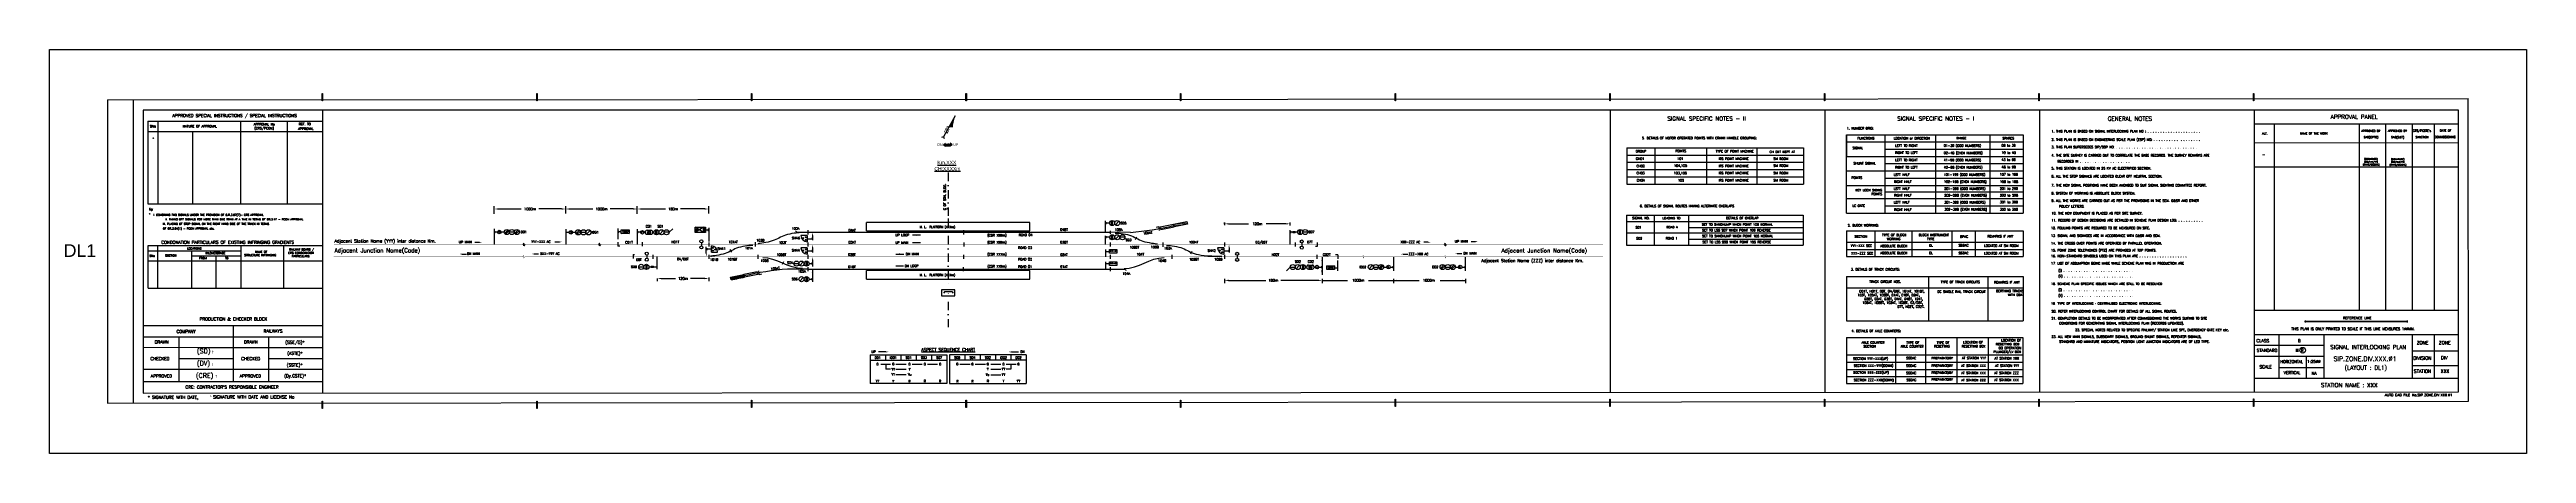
# Model space of a CAD drawing. Extents: x -19438 to 6205, y 191 to 9671.
# Drawn here: x -19438 to -17619, y 9374 to 9671 of the extents above; entities outside this region: 4.
import ezdxf
from ezdxf.enums import TextEntityAlignment as Align

# ---------------------------------------------------------------- set-up
doc = ezdxf.new("R2010")
doc.units = 0
doc.header["$LTSCALE"] = 0.5
doc.linetypes.add('DASHDOT', pattern=[25.4, 12.7, -6.35, 0, -6.35])
doc.linetypes.add('HIDDEN', pattern=[0.375, 0.25, -0.125])
doc.layers.get('0').update_dxf_attribs({"linetype": 'CONTINUOUS'})
doc.layers.get('DEFPOINTS').update_dxf_attribs({"linetype": 'CONTINUOUS'})
doc.layers.add('CHAINAGE', color=250, linetype='CONTINUOUS')
doc.layers.add('DIM', color=7, linetype='CONTINUOUS')
doc.styles.add('ARIAL', font='arial.ttf')
doc.styles.add('ROMANS', font='ROMANS.shx')
doc.dimstyles.get("Standard").update_dxf_attribs({"dimtxt": 0.18, "dimasz": 0.18, "dimexe": 0.18, "dimexo": 0.0625, "dimgap": 0.09, "dimtad": 0, "dimtih": 1, "dimtoh": 1, "dimdec": 4, "dimzin": 0, "dimdsep": 46, "dimtxsty": 'Standard', "dimcen": 0.09, "dimadec": 0, "dimazin": 0, "dimtfac": 1, "dimtdec": 4, "dimtofl": 0, "dimtmove": 0, "dimatfit": 3, "dimfxl": 1, "dimtolj": 1, "dimtzin": 0, "dimarcsym": 0})
pattern_1 = [(0, (0, 0), (0, 6.985), [5.08, -1.905]), (90, (0, 0), (-6.985, 4e-16), [5.08, -1.905])]
pattern_2 = [(0, (0, 361.862), (0, 6.985), [5.08, -1.905]), (90, (0, 361.862), (-6.985, 4e-16), [5.08, -1.905])]

# ---------------------------------------------------------------- blocks, each defined once
blk = doc.blocks.new('*D169')
at = {"color": 0, "lineweight": -2, "transparency": 16777216}
for p, q in [((-19058.6, 9551.8), (-19058.6, 9555.8)), ((-19055.6, 9553.8), (-19038.8, 9553.8)), ((-19009.1, 9553.8), (-19025.9, 9553.8)), ((-19006.1, 9551), (-19006.1, 9555.8))]:
    blk.add_line(p, q, dxfattribs=at)
at = {"color": 0, "transparency": 16777216}
for points in [[(-19055.6, 9554.3), (-19055.6, 9553.3), (-19058.6, 9553.8)], [(-19009.1, 9554.3), (-19009.1, 9553.3), (-19006.1, 9553.8)]]:
    blk.add_solid(points, dxfattribs=at)
at = {"layer": 'DEFPOINTS', "color": 0, "transparency": 16777216}
for p in [(-19058.6, 9550.8), (-19006.1, 9553.8), (-19006.1, 9550)]:
    blk.add_point(p, dxfattribs=at)
at = {"color": 0, "transparency": 16777216, "insert": (-19032.3, 9553.8), "char_height": 1.86, "attachment_point": 5, "style": 'ROMANS'}
blk.add_mtext('\\A1;1000m', dxfattribs=at)
blk = doc.blocks.new('*D167')
at = {"color": 0, "lineweight": -2, "transparency": 16777216}
for p, q in [((-19111.1, 9550.3), (-19111.1, 9555.8)), ((-19108.1, 9553.8), (-19091.3, 9553.8)), ((-19061.6, 9553.8), (-19078.4, 9553.8)), ((-19058.6, 9550.5), (-19058.6, 9555.8))]:
    blk.add_line(p, q, dxfattribs=at)
at = {"color": 0, "transparency": 16777216}
for points in [[(-19108.1, 9554.3), (-19108.1, 9553.3), (-19111.1, 9553.8)], [(-19061.6, 9554.3), (-19061.6, 9553.3), (-19058.6, 9553.8)]]:
    blk.add_solid(points, dxfattribs=at)
at = {"layer": 'DEFPOINTS', "color": 0, "transparency": 16777216}
for p in [(-19111.1, 9549.3), (-19058.6, 9553.8), (-19058.6, 9549.5)]:
    blk.add_point(p, dxfattribs=at)
at = {"color": 0, "transparency": 16777216, "insert": (-19084.8, 9553.8), "char_height": 1.86, "attachment_point": 5, "style": 'ROMANS'}
blk.add_mtext('\\A1;1000m', dxfattribs=at)
blk = doc.blocks.new('*D170')
at = {"color": 0, "lineweight": -2, "transparency": 16777216}
for p, q in [((-19006.1, 9550.3), (-19006.1, 9555.8)), ((-19003.1, 9553.8), (-18985.4, 9553.8)), ((-18956.6, 9553.8), (-18974.3, 9553.8)), ((-18953.6, 9550.5), (-18953.6, 9555.8))]:
    blk.add_line(p, q, dxfattribs=at)
at = {"color": 0, "transparency": 16777216}
for points in [[(-19003.1, 9554.3), (-19003.1, 9553.3), (-19006.1, 9553.8)], [(-18956.6, 9554.3), (-18956.6, 9553.3), (-18953.6, 9553.8)]]:
    blk.add_solid(points, dxfattribs=at)
at = {"layer": 'DEFPOINTS', "color": 0, "transparency": 16777216}
for p in [(-19006.1, 9549.3), (-18953.6, 9553.8), (-18953.6, 9549.5)]:
    blk.add_point(p, dxfattribs=at)
at = {"color": 0, "transparency": 16777216, "insert": (-18979.8, 9553.8), "char_height": 1.86, "attachment_point": 5, "style": 'ROMANS'}
blk.add_mtext('\\A1;180m', dxfattribs=at)
blk = doc.blocks.new('*D175')
at = {"color": 0, "lineweight": -2, "transparency": 16777216}
for p, q in [((-18991.4, 9502.7), (-18991.4, 9500.7)), ((-18988.4, 9502.7), (-18978, 9502.7)), ((-18956.6, 9502.7), (-18966.9, 9502.7)), ((-18953.6, 9503.4), (-18953.6, 9500.7))]:
    blk.add_line(p, q, dxfattribs=at)
at = {"color": 0, "transparency": 16777216}
for points in [[(-18988.4, 9503.2), (-18988.4, 9502.2), (-18991.4, 9502.7)], [(-18956.6, 9503.2), (-18956.6, 9502.2), (-18953.6, 9502.7)]]:
    blk.add_solid(points, dxfattribs=at)
at = {"layer": 'DEFPOINTS', "color": 0, "transparency": 16777216}
for p in [(-18991.4, 9503.7), (-18953.6, 9504.4), (-18953.6, 9502.7)]:
    blk.add_point(p, dxfattribs=at)
at = {"color": 0, "transparency": 16777216, "insert": (-18972.5, 9502.7), "char_height": 1.86, "attachment_point": 5, "style": 'ROMANS'}
blk.add_mtext('\\A1;120m', dxfattribs=at)
blk = doc.blocks.new('*D181')
at = {"color": 0, "lineweight": -2, "ltscale": 5, "transparency": 16777216}
for p, q in [((-18575, 9542.6), (-18575, 9543.9)), ((-18572, 9542.9), (-18557.5, 9542.9)), ((-18529.9, 9542.9), (-18544.4, 9542.9)), ((-18526.9, 9541.6), (-18526.9, 9543.9))]:
    blk.add_line(p, q, dxfattribs=at)
at = {"color": 0, "ltscale": 5, "transparency": 16777216}
for points in [[(-18572, 9543.4), (-18572, 9542.4), (-18575, 9542.9)], [(-18529.9, 9543.4), (-18529.9, 9542.4), (-18526.9, 9542.9)]]:
    blk.add_solid(points, dxfattribs=at)
at = {"layer": 'DEFPOINTS', "color": 0, "ltscale": 5, "transparency": 16777216}
for p in [(-18575, 9537.6), (-18526.9, 9542.9), (-18526.9, 9536.6)]:
    blk.add_point(p, dxfattribs=at)
at = {"color": 0, "ltscale": 5, "transparency": 16777216, "insert": (-18550.9, 9542.9), "char_height": 1.86, "attachment_point": 5, "style": 'ROMANS'}
blk.add_mtext('\\A1;120m', dxfattribs=at)

msp = doc.modelspace()

# ---------------------------------------------------------------- hatches: boundary and pattern name
h = msp.add_hatch(color=256)
h.dxf.hatch_style = 1
h.paths.add_polyline_path([(-19237.0345, 9638.6384), (-19237.3216, 9638.6384), (-19237.3216, 9633.2138), (-19237.0345, 9633.2138)])
h = msp.add_hatch(color=256)
h.dxf.hatch_style = 1
h.paths.add_polyline_path([(-19079.4917, 9638.6384), (-19079.7788, 9638.6384), (-19079.7788, 9633.2138), (-19079.4917, 9633.2138)])
h = msp.add_hatch(color=256)
h.dxf.hatch_style = 1
h.paths.add_polyline_path([(-18921.9776, 9638.6384), (-18922.2647, 9638.6384), (-18922.2647, 9633.2138), (-18921.9776, 9633.2138)])
h = msp.add_hatch(color=256)
h.dxf.hatch_style = 1
h.paths.add_polyline_path([(-18764.521, 9638.6384), (-18764.8081, 9638.6384), (-18764.8081, 9633.2138), (-18764.521, 9633.2138)])
h = msp.add_hatch(color=256)
h.dxf.hatch_style = 1
h.paths.add_polyline_path([(-18607.0253, 9638.6384), (-18607.3123, 9638.6384), (-18607.3123, 9633.2138), (-18607.0253, 9633.2138)])
h = msp.add_hatch(color=256)
h.dxf.hatch_style = 1
h.paths.add_polyline_path([(-18449.554, 9638.6384), (-18449.8411, 9638.6384), (-18449.8411, 9633.2138), (-18449.554, 9633.2138)])
h = msp.add_hatch(color=256)
h.dxf.hatch_style = 1
h.paths.add_polyline_path([(-18291.9218, 9638.6384), (-18292.2089, 9638.6384), (-18292.2089, 9633.2138), (-18291.9218, 9633.2138)])
h = msp.add_hatch(color=256)
h.dxf.hatch_style = 1
h.paths.add_polyline_path([(-18134.4337, 9638.6384), (-18134.7208, 9638.6384), (-18134.7208, 9633.2138), (-18134.4337, 9633.2138)])
h = msp.add_hatch(color=256)
h.dxf.hatch_style = 1
h.paths.add_polyline_path([(-17976.9677, 9638.6384), (-17977.2548, 9638.6384), (-17977.2548, 9633.2138), (-17976.9677, 9633.2138)])
h = msp.add_hatch(color=256)
h.dxf.hatch_style = 1
h.paths.add_polyline_path([(-17819.524, 9638.6384), (-17819.8111, 9638.6384), (-17819.8111, 9633.2138), (-17819.524, 9633.2138)])
h = msp.add_hatch(color=256)
h.dxf.hatch_style = 1
h.paths.add_polyline_path([(-18772.7986, 9622.3335), (-18777.2216, 9614.3365), (-18774.5402, 9614.454)])
h = msp.add_hatch(color=256)
h.dxf.hatch_style = 1
h.paths.add_polyline_path([(-18779.8508, 9601.8194), (-18779.8508, 9602.2139), (-18781.1942, 9601.0382), (-18779.8508, 9599.8625), (-18779.8508, 9600.257), (-18776.395, 9600.257), (-18776.395, 9599.8625), (-18775.0516, 9601.0382), (-18776.395, 9602.2139), (-18776.395, 9601.8194)])
h = msp.add_hatch()
h.set_pattern_fill('DOTS', color=256, scale=4.8)
h.set_pattern_definition([(0, (-19201.87638, 9580.34478), (0.15, 0.3), [0, -0.3])])
h.paths.add_polyline_path([(-18612.3888, 9542.6069), (-18611.988, 9540.6474), (-18602.1908, 9542.6515), (-18602.5916, 9544.6109)])
h = msp.add_hatch()
h.set_pattern_fill('DOTS', color=256, scale=4.8)
h.set_pattern_definition([(0, (-19379.35213, 9557.16405), (0.15, 0.3), [0, -0.3])])
h.paths.add_polyline_path([(-18927.4553, 9503.6877), (-18927.8561, 9505.6471), (-18937.6532, 9503.643), (-18937.2524, 9501.6836)])
h = msp.add_hatch(color=256)
h.dxf.hatch_style = 1
h.paths.add_polyline_path([(-17706.8453, 9471.3954), (-17781.8325, 9471.3954), (-17781.8325, 9470.9847), (-17706.8453, 9470.9847)])
h = msp.add_hatch(color=256)
h.dxf.hatch_style = 1
h.paths.add_polyline_path([(-19237.0345, 9412.5552), (-19237.3216, 9412.5552), (-19237.3216, 9407.1306), (-19237.0345, 9407.1306)])
h = msp.add_hatch(color=256)
h.dxf.hatch_style = 1
h.paths.add_polyline_path([(-19079.4917, 9412.5552), (-19079.7788, 9412.5552), (-19079.7788, 9407.1306), (-19079.4917, 9407.1306)])
h = msp.add_hatch(color=256)
h.dxf.hatch_style = 1
h.paths.add_polyline_path([(-18921.9776, 9413.3052), (-18922.2647, 9413.3052), (-18922.2647, 9407.8806), (-18921.9776, 9407.8806)])
h = msp.add_hatch(color=256)
h.dxf.hatch_style = 1
h.paths.add_polyline_path([(-18764.521, 9413.3052), (-18764.8081, 9413.3052), (-18764.8081, 9407.8806), (-18764.521, 9407.8806)])
h = msp.add_hatch(color=256)
h.dxf.hatch_style = 1
h.paths.add_polyline_path([(-18607.0253, 9413.3052), (-18607.3123, 9413.3052), (-18607.3123, 9407.8806), (-18607.0253, 9407.8806)])
h = msp.add_hatch(color=256)
h.dxf.hatch_style = 1
h.paths.add_polyline_path([(-18449.554, 9414.0552), (-18449.8411, 9414.0552), (-18449.8411, 9408.6306), (-18449.554, 9408.6306)])
h = msp.add_hatch(color=256)
h.dxf.hatch_style = 1
h.paths.add_polyline_path([(-18291.9218, 9414.0552), (-18292.2089, 9414.0552), (-18292.2089, 9408.6306), (-18291.9218, 9408.6306)])
h = msp.add_hatch(color=256)
h.dxf.hatch_style = 1
h.paths.add_polyline_path([(-18134.4337, 9414.0552), (-18134.7208, 9414.0552), (-18134.7208, 9408.6306), (-18134.4337, 9408.6306)])
h = msp.add_hatch(color=256)
h.dxf.hatch_style = 1
h.paths.add_polyline_path([(-17976.9677, 9414.0552), (-17977.2548, 9414.0552), (-17977.2548, 9408.6306), (-17976.9677, 9408.6306)])
h = msp.add_hatch(color=256)
h.dxf.hatch_style = 1
h.paths.add_polyline_path([(-17819.524, 9414.1893), (-17819.8111, 9414.1893), (-17819.8111, 9408.7648), (-17819.524, 9408.7648)])
h = msp.add_hatch()
h.set_pattern_fill('ANGLE', color=256)
h.set_pattern_definition(pattern_2)
h.paths.add_polyline_path([(5446.0458, 588.1185, 1), (5446.3207, 588.1185, 1)])
h.paths.add_polyline_path([(5448.4858, 587.025, 1), (5448.7606, 587.025, 1)])
h.paths.add_polyline_path([(5446.0458, 585.987, 1), (5446.3207, 585.987, 1)])
h.paths.add_polyline_path([(5443.5783, 587.025, 1), (5443.8532, 587.025, 1)])
h = msp.add_hatch()
h.set_pattern_fill('ANGLE', color=256)
h.set_pattern_definition(pattern_2)
h.paths.add_polyline_path([(6202.9655, 555.0175, 1), (6202.6907, 555.0175, 1)])
h.paths.add_polyline_path([(6205.433, 553.9795, 1), (6205.1582, 553.9795, 1)])
h.paths.add_polyline_path([(6202.6907, 552.886, 1), (6202.9655, 552.886, 1)])
h.paths.add_polyline_path([(6200.5256, 553.9795, 1), (6200.2507, 553.9795, 1)])
h = msp.add_hatch()
h.set_pattern_fill('ANGLE', color=256)
h.set_pattern_definition(pattern_1)
h.paths.add_polyline_path([(5446.0458, 226.2564, 1), (5446.3207, 226.2564, 1)])
h.paths.add_polyline_path([(5448.4858, 225.1629, 1), (5448.7606, 225.1629, 1)])
h.paths.add_polyline_path([(5446.0458, 224.1249, 1), (5446.3207, 224.1249, 1)])
h.paths.add_polyline_path([(5443.5783, 225.1629, 1), (5443.8532, 225.1629, 1)])
h = msp.add_hatch()
h.set_pattern_fill('ANGLE', color=256)
h.set_pattern_definition(pattern_1)
h.paths.add_polyline_path([(6202.9655, 193.1555, 1), (6202.6907, 193.1555, 1)])
h.paths.add_polyline_path([(6205.433, 192.1175, 1), (6205.1582, 192.1175, 1)])
h.paths.add_polyline_path([(6202.6907, 191.024, 1), (6202.9655, 191.024, 1)])
h.paths.add_polyline_path([(6200.5256, 192.1175, 1), (6200.2507, 192.1175, 1)])

# ---------------------------------------------------------------- linework, layer by layer
for p, q in [((-19394.8511, 9634.0572), (-17662.1127, 9634.9602)), ((-19394.8511, 9634.0572), (-19394.8511, 9411.0783)), ((-17669.1788, 9626.3272), (-19368.7605, 9626.3272)), ((-19368.7605, 9626.3272), (-19368.7605, 9418.5768)), ((-19365.4063, 9618.349), (-19237.1741, 9618.349)), ((-19365.4063, 9618.349), (-19365.4063, 9557.5505)), ((-19357.9063, 9618.349), (-19357.9063, 9557.5505)), ((-19297.3109, 9618.349), (-19297.3109, 9557.5505)), ((-19262.9712, 9618.349), (-19262.9712, 9557.5505)), ((-19237.1741, 9626.3272), (-19237.1741, 9418.4615)), ((-18772.7986, 9622.3335), (-18781.3674, 9606.8408)), ((-18291.8973, 9626.3272), (-18291.8973, 9419.2173)), ((-18291.8973, 9626.3272), (-18291.8973, 9419.2173)), ((-18134.3932, 9626.3272), (-18134.3932, 9419.217)), ((-17976.8391, 9626.3272), (-17976.8391, 9419.2988)), ((-17819.1655, 9626.3272), (-17819.1655, 9419.3807)), ((-17669.1788, 9419.4876), (-17669.1788, 9626.3272)), ((-17669.1788, 9419.4637), (-17669.1788, 9626.3272)), ((-17661.9968, 9412.5552), (-17662.1127, 9634.9602)), ((-19365.4063, 9610.849), (-19237.1741, 9610.849)), ((-19365.4063, 9610.849), (-19362.4537, 9610.849)), ((-19332.6979, 9610.849), (-19332.6979, 9557.5505)), ((-18781.3674, 9606.8408), (-18782.681, 9606.3825)), ((-18781.3674, 9606.8408), (-18780.8933, 9605.5328)), ((-18778.9407, 9614.2613), (-18774.5402, 9614.454)), ((-18118.4865, 9608.402), (-17988.8347, 9608.402)), ((-18118.4865, 9550.7713), (-18118.4865, 9608.402)), ((-18118.4865, 9608.402), (-18118.4865, 9592.441)), ((-18118.4238, 9603.0817), (-17988.8347, 9603.0817)), ((-18090.3092, 9608.402), (-18090.3092, 9550.7713)), ((-18053.0298, 9608.402), (-18053.0298, 9550.7713)), ((-18053.0298, 9608.2182), (-18053.0298, 9592.2572)), ((-18013.1854, 9608.3987), (-18013.1854, 9550.7713)), ((-17988.8347, 9608.402), (-17988.8347, 9550.7713)), ((-17819.3189, 9616.3822), (-17669.3322, 9616.3822)), ((-17819.3189, 9602.5375), (-17669.3322, 9602.4021)), ((-17804.5703, 9616.3822), (-17804.5703, 9479.4132)), ((-17760.7743, 9616.3822), (-17718.4478, 9616.3822)), ((-17742.1829, 9616.3822), (-17742.1829, 9479.4147)), ((-17722.7654, 9616.3822), (-17722.7654, 9479.4148)), ((-17703.1531, 9616.3822), (-17703.1531, 9479.4148)), ((-17687.0026, 9616.3822), (-17687.0026, 9479.4149)), ((-18279.7412, 9598.7506), (-18150.0688, 9598.7506)), ((-18279.7412, 9598.7506), (-18279.7412, 9572.1048)), ((-18279.7412, 9593.4302), (-18185.9897, 9593.4302)), ((-18279.7412, 9593.4302), (-18150.0688, 9593.4302)), ((-18279.7412, 9588.1099), (-18150.0688, 9588.1099)), ((-18279.7412, 9582.7896), (-18150.0688, 9582.7896)), ((-18259.261, 9598.7506), (-18259.261, 9572.1048)), ((-18221.1681, 9598.7506), (-18221.1681, 9572.1048)), ((-18184.2114, 9598.7506), (-18184.2114, 9572.1048)), ((-18150.0688, 9598.7506), (-18150.0688, 9572.1048)), ((-18118.4238, 9592.441), (-17988.8347, 9592.441)), ((-18090.3092, 9597.7614), (-17988.8347, 9597.7614)), ((-18090.3092, 9587.1207), (-17988.8347, 9587.1207)), ((-17819.3189, 9584.7838), (-17669.3322, 9584.7838)), ((-17760.7743, 9584.7838), (-17718.4478, 9584.7838)), ((-17718.4478, 9584.7838), (-17669.3322, 9584.7838)), ((-18279.7412, 9577.4252), (-18185.9897, 9577.4252)), ((-18279.7412, 9577.4252), (-18150.0688, 9577.4252)), ((-18279.7412, 9572.1048), (-18150.0688, 9572.1048)), ((-18118.4865, 9581.8004), (-17988.8347, 9581.8004)), ((-18118.4865, 9571.1598), (-17988.8347, 9571.1598)), ((-18090.3092, 9576.4801), (-17988.8347, 9576.4801)), ((-17988.8347, 9566.2859), (-18090.3092, 9566.2859)), ((-19365.4063, 9557.5505), (-19237.1741, 9557.5505)), ((-18280.0133, 9549.2242), (-18280.0133, 9527.3145)), ((-18280.0133, 9549.2242), (-18150.3409, 9549.2242)), ((-18259.5331, 9549.2242), (-18259.5331, 9527.3145)), ((-18234.4687, 9549.2242), (-18234.4687, 9527.3145)), ((-18150.3409, 9549.2242), (-18150.3409, 9527.3145)), ((-18118.4865, 9561.4119), (-17988.8347, 9561.4119)), ((-18118.4865, 9550.7713), (-17988.8347, 9550.7713)), ((-18090.3092, 9556.0916), (-17988.8347, 9556.0916)), ((-19121.8327, 9529.2377), (-19125.2077, 9529.2377)), ((-19111.0979, 9539.1165), (-19111.0979, 9527.8665)), ((-19110.9308, 9537.6132), (-19110.9308, 9536.1132)), ((-19108.6808, 9536.8632), (-19110.9308, 9536.8632)), ((-19103.8058, 9536.8632), (-19106.0558, 9536.8632)), ((-19103.5361, 9535.8943), (-19100.962, 9538.4685)), ((-19102.8997, 9535.258), (-19100.3256, 9537.8321)), ((-19096.3058, 9536.8632), (-19100.0558, 9536.8632)), ((-19096.0361, 9535.8943), (-19093.462, 9538.4685)), ((-19095.3997, 9535.258), (-19092.8256, 9537.8321)), ((-19089.4438, 9528.712), (-19090.2065, 9527.6949)), ((-19089.4438, 9526.6517), (-19089.4438, 9528.712)), ((-19089.4438, 9526.6779), (-19089.4438, 9528.712)), ((-19089.4438, 9526.6779), (-19088.681, 9527.6949)), ((-19088.681, 9527.6949), (-19089.4438, 9526.6779)), ((-19066.5192, 9529.6186), (-19063.1442, 9529.6186)), ((-19058.5979, 9538.9035), (-19058.5979, 9527.6535)), ((-19058.4308, 9537.4002), (-19058.4308, 9535.9002)), ((-19056.1808, 9536.6502), (-19058.4308, 9536.6502)), ((-19051.3058, 9536.6502), (-19053.5558, 9536.6502)), ((-19051.0361, 9535.6813), (-19048.462, 9538.2555)), ((-19050.3997, 9535.0449), (-19047.8256, 9537.6191)), ((-19043.8058, 9536.6502), (-19047.5558, 9536.6502)), ((-19033.9073, 9528.712), (-19034.67, 9527.6949)), ((-19033.9073, 9526.6517), (-19033.9073, 9528.712)), ((-19033.9073, 9526.6779), (-19033.9073, 9528.712)), ((-19033.9073, 9526.6779), (-19033.1446, 9527.6949)), ((-19033.1446, 9527.6949), (-19033.9073, 9526.6779)), ((-19020.3479, 9529.4972), (-19020.3479, 9526.4972)), ((-19020.3479, 9529.4972), (-19020.3479, 9526.4972)), ((-19020.2725, 9539.3625), (-19020.2725, 9531.6961)), ((-19020.1226, 9537.8143), (-19020.1226, 9536.3143)), ((-19017.7968, 9537.0643), (-19020.1226, 9537.0697)), ((-19017.7852, 9538.3875), (-19012.1039, 9535.7352)), ((-19017.7304, 9535.7624), (-19012.1574, 9538.3263)), ((-19006.0979, 9538.9245), (-19006.0979, 9527.6745)), ((-19005.9308, 9537.4212), (-19005.9308, 9535.9212)), ((-19003.6808, 9536.6712), (-19005.9308, 9536.6712)), ((-19002.6104, 9529.4972), (-19002.6104, 9526.4972)), ((-19000.2659, 9536.6712), (-19001.0558, 9536.6712)), ((-18998.9102, 9535.1929), (-18996.0229, 9535.1925)), ((-18998.9013, 9538.1679), (-18996.014, 9538.1675)), ((-18998.2074, 9535.9084), (-18996.7224, 9537.3933)), ((-18993.9308, 9536.6712), (-18994.6403, 9536.6712)), ((-18992.5058, 9534.851), (-18992.5058, 9538.4914)), ((-18991.6058, 9534.851), (-18991.6058, 9538.4914)), ((-18986.98, 9537.9971), (-18989.6317, 9535.3454)), ((-18982.6808, 9536.6712), (-18986.4308, 9536.6712)), ((-18982.6808, 9536.6712), (-18980.0292, 9539.3229)), ((-18957.3864, 9540.3271), (-18963.561, 9536.5771)), ((-18957.3864, 9536.5771), (-18963.561, 9540.3271)), ((-18959.0405, 9528.9092), (-18959.0405, 9526.6592)), ((-18957.3864, 9536.5771), (-18957.3864, 9540.3271)), ((-18956.0686, 9536.5771), (-18956.0686, 9540.3271)), ((-18953.765, 9538.3537), (-18956.061, 9538.3537)), ((-18953.5979, 9540.0784), (-18953.5979, 9530.008)), ((-18953.5979, 9529.234), (-18953.5979, 9526.234)), ((-18953.5979, 9529.1352), (-18953.5979, 9526.1352)), ((-18919.6368, 9529.3186), (-18919.6368, 9526.3186)), ((-18880.8202, 9538.1521), (-18880.8202, 9535.1521)), ((-18880.82, 9529.1206), (-18880.82, 9526.1206)), ((-18766.5153, 9538.1717), (-18766.5153, 9535.1717)), ((-18766.4977, 9529.2784), (-18766.4977, 9526.2784)), ((-18662.2118, 9544.1983), (-18662.2118, 9542.6983)), ((-18659.4598, 9543.4483), (-18662.2118, 9543.4483)), ((-18662.2118, 9533.7475), (-18662.2118, 9532.2475)), ((-18659.3571, 9532.9975), (-18662.2118, 9532.9975)), ((-18659.0617, 9529.1535), (-18659.0617, 9526.1535)), ((-18659.0238, 9537.7785), (-18659.0238, 9535.5285)), ((-18644.1281, 9536.6398), (-18659.0238, 9536.6535)), ((-18658.0348, 9541.6281), (-18658.0348, 9545.2685)), ((-18657.9321, 9531.1773), (-18657.9321, 9534.8177)), ((-18657.1348, 9541.6281), (-18657.1348, 9545.2685)), ((-18657.0321, 9531.1773), (-18657.0321, 9534.8177)), ((-18652.5102, 9544.7753), (-18655.1594, 9542.1213)), ((-18652.4075, 9534.3245), (-18655.0567, 9531.6704)), ((-18648.1071, 9532.9975), (-18651.8571, 9532.9957)), ((-18640.3377, 9531.3615), (-18639.2834, 9533.4052)), ((-18622.6719, 9537.883), (-18623.2424, 9540.8283)), ((-18620.3549, 9529.1159), (-18620.3549, 9526.1159)), ((-18575.0219, 9543.8538), (-18575.0219, 9541.9192)), ((-18575.0219, 9529.1535), (-18575.0219, 9526.1535)), ((-18526.7015, 9537.6132), (-18526.7015, 9536.1132)), ((-18521.4515, 9536.8632), (-18526.7015, 9536.8632)), ((-18523.2798, 9529.241), (-18523.2798, 9526.241)), ((-18520.0265, 9535.043), (-18520.0265, 9538.6834)), ((-18519.1265, 9535.043), (-18519.1265, 9538.6834)), ((-18518.3298, 9528.7785), (-18518.3298, 9526.5285)), ((-18513.9515, 9536.8632), (-18517.7015, 9536.8632)), ((-18506.9071, 9529.1989), (-18506.9071, 9526.1989)), ((-18425.4303, 9529.3643), (-18428.8053, 9529.3643)), ((-18413.0367, 9528.6705), (-18413.7995, 9527.6535)), ((-18413.0367, 9526.6102), (-18413.0367, 9528.6705)), ((-18413.0367, 9526.6365), (-18413.0367, 9528.6705)), ((-18413.0367, 9526.6365), (-18412.274, 9527.6535)), ((-18412.274, 9527.6535), (-18413.0367, 9526.6365)), ((-18390.7154, 9529.7716), (-18394.0904, 9529.7716)), ((-18280.0133, 9544.6482), (-18150.3409, 9544.6482)), ((-18280.0133, 9536.1779), (-18150.3409, 9536.1779)), ((-18280.0133, 9536.1779), (-18186.2618, 9536.1779)), ((-18280.0133, 9527.3145), (-18150.3409, 9527.3145)), ((-18234.4687, 9540.2061), (-18150.3409, 9540.2061)), ((-18234.4687, 9531.7462), (-18150.3409, 9531.7462)), ((-18118.4771, 9537.7293), (-18118.4771, 9518.7734)), ((-18118.4771, 9537.7293), (-17988.8047, 9537.7293)), ((-18118.4771, 9529.414), (-17988.8047, 9529.414)), ((-18097.7264, 9537.7293), (-18097.7264, 9518.7734)), ((-18070.5063, 9537.7293), (-18070.5063, 9518.7734)), ((-18041.1169, 9537.7293), (-18041.1169, 9518.7734)), ((-18023.9131, 9537.7293), (-18023.9131, 9518.7734)), ((-17988.8047, 9537.7293), (-17988.8047, 9518.7734)), ((-19365.1636, 9495.7315), (-19365.1636, 9526.8687)), ((-19365.1636, 9526.8687), (-19237.1741, 9526.8687)), ((-19365.1628, 9515.6187), (-19237.1741, 9515.6187)), ((-19365.1152, 9523.1187), (-19297.1114, 9523.1187)), ((-19358.2992, 9526.8687), (-19358.2992, 9495.7315)), ((-19333.3573, 9523.1187), (-19333.3573, 9495.7315)), ((-19333.3573, 9519.3687), (-19297.1114, 9519.3687)), ((-19315.349, 9519.3687), (-19315.349, 9495.7315)), ((-19297.1114, 9526.8687), (-19297.1114, 9495.7315)), ((-19265.7072, 9526.8687), (-19265.7072, 9495.7315)), ((-19134.8457, 9520.7235), (-19131.4707, 9520.7235)), ((-19081.8629, 9520.7682), (-19078.4879, 9520.7682)), ((-19018.8479, 9526.4972), (-19020.3479, 9526.4972)), ((-19018.8479, 9526.4972), (-19020.3479, 9526.4972)), ((-19009.1715, 9520.4537), (-19009.1715, 9517.4537)), ((-19009.1686, 9520.4523), (-19009.1686, 9517.4523)), ((-19005.0639, 9511.2639), (-19001.3139, 9511.2639)), ((-18999.8889, 9513.0841), (-18999.8889, 9509.4437)), ((-18999.1027, 9519.9092), (-18999.1027, 9517.6592)), ((-18998.9889, 9513.0841), (-18998.9889, 9509.4437)), ((-18997.5639, 9511.2639), (-18991.5639, 9511.2584)), ((-18994.697, 9520.1535), (-18994.697, 9517.1535)), ((-18991.5639, 9510.5139), (-18991.5639, 9512.0139)), ((-18991.3968, 9509.5782), (-18991.3968, 9518.7831)), ((-18955.3979, 9521.5283), (-18955.3979, 9526.0622)), ((-18955.3979, 9521.0342), (-18955.3979, 9521.5283)), ((-18954.9761, 9525.1202), (-18954.9761, 9523.6202)), ((-18951.6898, 9524.3702), (-18954.9761, 9524.3756)), ((-18953.5979, 9520.1535), (-18953.5979, 9517.1535)), ((-18951.6898, 9522.1202), (-18951.6898, 9526.6202)), ((-18951.6898, 9522.1202), (-18947.1898, 9522.1202)), ((-18936.7314, 9521.9848), (-18937.7857, 9524.0284)), ((-18917.609, 9520.1535), (-18917.609, 9517.1535)), ((-18898.6931, 9514.9448), (-18899.7474, 9512.9012)), ((-18880.8202, 9509.641), (-18895.7159, 9509.6547)), ((-18891.1704, 9513.6744), (-18887.4204, 9513.6761)), ((-18886.87, 9512.3473), (-18884.2208, 9515.0014)), ((-18882.2454, 9515.4946), (-18882.2454, 9511.8542)), ((-18881.3454, 9515.4946), (-18881.3454, 9511.8542)), ((-18880.8202, 9520.1535), (-18880.8202, 9517.1535)), ((-18880.8202, 9511.141), (-18880.8202, 9508.141)), ((-18879.9204, 9513.6744), (-18877.7212, 9513.6744)), ((-18877.7212, 9512.9244), (-18877.7212, 9514.4244)), ((-18877.7212, 9512.9244), (-18877.7212, 9514.4244)), ((-18877.5239, 9516.257), (-18877.5239, 9511.5424)), ((-18766.8903, 9511.1491), (-18766.8903, 9508.1491)), ((-18766.6877, 9520.0577), (-18766.6877, 9517.0577)), ((-18662.2118, 9521.9055), (-18662.2118, 9523.4055)), ((-18662.2118, 9522.6555), (-18659.5172, 9522.6555)), ((-18662.2118, 9512.9058), (-18662.2118, 9514.4058)), ((-18662.2118, 9513.6558), (-18659.5172, 9513.6558)), ((-18659.0238, 9520.067), (-18659.0238, 9517.067)), ((-18659.0238, 9511.1534), (-18659.0238, 9508.1534)), ((-18652.5929, 9509.6534), (-18648.727, 9509.6534)), ((-18613.7159, 9520.1535), (-18613.7159, 9517.1535)), ((-18599.845, 9520.8688), (-18598.7907, 9522.9124)), ((-18575.0219, 9520.1535), (-18575.0219, 9517.1535)), ((-18565.7316, 9519.7785), (-18565.7316, 9517.5285)), ((-18529.4746, 9508.4703), (-18526.8229, 9511.1219)), ((-18526.8229, 9511.1219), (-18523.0729, 9511.1219)), ((-18522.5238, 9509.7961), (-18519.8721, 9512.4478)), ((-18517.8979, 9512.9421), (-18517.8979, 9509.3017)), ((-18516.9979, 9512.9421), (-18516.9979, 9509.3017)), ((-18515.5729, 9511.1219), (-18514.7962, 9511.1219)), ((-18513.4373, 9509.6333), (-18510.55, 9509.6329)), ((-18513.4324, 9512.6089), (-18510.5452, 9512.6085)), ((-18512.7594, 9510.3678), (-18511.2745, 9511.8527)), ((-18509.1723, 9511.1219), (-18508.4479, 9511.1219)), ((-18507.3059, 9520.1535), (-18507.3059, 9517.1535)), ((-18505.8229, 9511.1219), (-18503.5729, 9511.1219)), ((-18503.5729, 9510.3719), (-18503.5729, 9511.8719)), ((-18494.26, 9509.3399), (-18499.9412, 9511.9921)), ((-18494.3147, 9511.965), (-18499.8878, 9509.4011)), ((-18494.2483, 9510.663), (-18491.9225, 9510.6577)), ((-18491.9225, 9509.913), (-18491.9225, 9511.413)), ((-18491.8431, 9520.1535), (-18491.8431, 9517.1535)), ((-18491.7727, 9508.3648), (-18491.7727, 9516.0312)), ((-18468.951, 9509.7961), (-18466.2994, 9512.4478)), ((-18465.7502, 9511.1219), (-18462.0002, 9511.1219)), ((-18459.5935, 9512.9205), (-18461.4346, 9509.78)), ((-18458.8171, 9512.4653), (-18460.6582, 9509.3249)), ((-18458.2502, 9511.1219), (-18456.0002, 9511.1219)), ((-18453.3752, 9511.1219), (-18451.1252, 9511.1219)), ((-18451.1252, 9510.3719), (-18451.1252, 9511.8719)), ((-18443.8043, 9520.6535), (-18440.4293, 9520.6535)), ((-18413.9505, 9512.7272), (-18416.5246, 9510.153)), ((-18413.3141, 9512.0908), (-18415.8882, 9509.5167)), ((-18413.0444, 9511.1219), (-18409.2944, 9511.1219)), ((-18406.4505, 9512.7272), (-18409.0246, 9510.153)), ((-18405.8141, 9512.0908), (-18408.3882, 9509.5167)), ((-18405.5444, 9511.1219), (-18403.2944, 9511.1219)), ((-18404.1286, 9521.1327), (-18400.7536, 9521.1327)), ((-18400.6694, 9511.1219), (-18398.4194, 9511.1219)), ((-18398.4194, 9510.3719), (-18398.4194, 9511.8719)), ((-18118.4771, 9524.0937), (-18024.7255, 9524.0937)), ((-18118.4771, 9524.0937), (-17988.8047, 9524.0937)), ((-18118.4771, 9518.7734), (-17988.8047, 9518.7734)), ((-19365.1605, 9495.7315), (-19237.1741, 9495.7315)), ((-18917.1722, 9508.4115), (-18916.6016, 9505.4663)), ((-18886.8715, 9500.8909), (-18884.2223, 9503.545)), ((-18882.2469, 9504.0381), (-18882.2469, 9500.3977)), ((-18881.3469, 9504.0381), (-18881.3469, 9500.3977)), ((-18879.9219, 9502.2179), (-18877.7227, 9502.2179)), ((-18877.7227, 9501.4679), (-18877.7227, 9502.9679)), ((-18780.3754, 9493.2634), (-18781.4145, 9492.0499)), ((-18780.3914, 9493.2634), (-18775.2441, 9493.2634)), ((-18775.2601, 9493.2634), (-18774.221, 9492.0499)), ((-18575.0748, 9502.5104), (-18575.0748, 9499.2306)), ((-18575.0748, 9499.6914), (-18575.0748, 9499.8642)), ((-18572.0748, 9501.3642), (-18544.7719, 9501.3642)), ((-18506.3832, 9501.3642), (-18533.6862, 9501.3642)), ((-18503.4059, 9507.3955), (-18503.4059, 9508.8955)), ((-18503.4059, 9502.5104), (-18503.4059, 9499.2306)), ((-18502.9754, 9501.368), (-18484.6758, 9501.368)), ((-18469.2578, 9501.368), (-18450.9581, 9501.368)), ((-18450.9403, 9502.5075), (-18450.9403, 9499.2276)), ((-18450.5276, 9501.368), (-18432.228, 9501.368)), ((-18416.81, 9501.368), (-18398.5104, 9501.368)), ((-18398.2166, 9502.5104), (-18398.2166, 9499.2306)), ((-18118.4762, 9504.3016), (-18118.4762, 9471.7121)), ((-18118.4762, 9504.3016), (-17988.8038, 9504.3016)), ((-18118.4762, 9495.9863), (-17988.8038, 9495.9863)), ((-18058.2642, 9504.3016), (-18058.2642, 9471.7121)), ((-18014.6238, 9504.3016), (-18014.6238, 9471.7121)), ((-17988.8038, 9504.3016), (-17988.8038, 9471.7121)), ((-19368.7434, 9476.4266), (-19368.7481, 9418.5772)), ((-17819.1539, 9479.4145), (-17669.1672, 9479.4149)), ((-19328.5623, 9459.7173), (-19368.7064, 9459.72)), ((-19328.5623, 9467.9698), (-19368.706, 9467.9725)), ((-19342.3941, 9426.8436), (-19342.3939, 9459.7187)), ((-19237.1741, 9459.7112), (-19328.5626, 9459.7173)), ((-19237.1741, 9467.9637), (-19328.5623, 9467.9698)), ((-19302.8272, 9467.9698), (-19302.8272, 9426.8422)), ((-19276.5303, 9426.8409), (-19276.5301, 9459.716)), ((-18118.4762, 9471.7121), (-17988.8038, 9471.7121)), ((-18118.4064, 9459.2852), (-18118.4064, 9425.4984)), ((-18118.4064, 9459.2852), (-17988.9148, 9459.2852)), ((-18082.3973, 9459.2852), (-18082.3973, 9425.4984)), ((-18060.5051, 9459.2852), (-18060.5051, 9425.4984)), ((-18037.5143, 9459.2852), (-18037.5143, 9425.4984)), ((-18014.4822, 9459.2852), (-18014.4822, 9425.4984)), ((-17988.9148, 9459.2852), (-17988.9148, 9425.4984)), ((-17819.1655, 9461.5052), (-17669.1788, 9461.5052)), ((-17800.8575, 9429.4608), (-17800.8575, 9461.5052)), ((-17781.8326, 9471.963), (-17781.8326, 9470.452)), ((-17768.098, 9461.5052), (-17768.0978, 9429.4608)), ((-17706.8406, 9471.963), (-17706.8406, 9470.452)), ((-17703.1646, 9461.5052), (-17703.1642, 9429.4608)), ((-17703.1646, 9461.5052), (-17703.1642, 9429.4608)), ((-17703.1646, 9461.5052), (-17703.1646, 9429.4608)), ((-17687.0141, 9461.5052), (-17687.0141, 9429.4608)), ((-19328.5623, 9451.9048), (-19368.7067, 9451.9075)), ((-19302.8272, 9443.7276), (-19342.394, 9443.7286)), ((-19237.1741, 9451.8986), (-19328.5629, 9451.9048)), ((-19318.4161, 9443.5539), (-19318.4171, 9443.5539)), ((-19237.1741, 9443.7213), (-19276.5302, 9443.7239)), ((-18835.029, 9446.5304), (-18778.779, 9446.5304)), ((-18835.029, 9446.5304), (-18835.029, 9425.5873)), ((-18835.029, 9442.7804), (-18778.779, 9442.7804)), ((-18823.7, 9448.7785), (-18828.95, 9448.7785)), ((-18827.3848, 9439.8655), (-18820.1054, 9439.8655)), ((-18823.779, 9446.5304), (-18823.779, 9442.7804)), ((-18823.6348, 9439.8655), (-18823.6348, 9436.1784)), ((-18816.279, 9439.8655), (-18808.779, 9439.8655)), ((-18812.529, 9446.5304), (-18812.529, 9442.7804)), ((-18804.3606, 9439.8655), (-18796.8606, 9439.8655)), ((-18801.279, 9446.5304), (-18801.279, 9442.7804)), ((-18793.1106, 9439.8655), (-18785.6106, 9439.8655)), ((-18790.029, 9446.5304), (-18790.029, 9442.7804)), ((-18778.779, 9446.5304), (-18778.779, 9425.5873)), ((-18776.904, 9446.5304), (-18776.904, 9425.6399)), ((-18720.6437, 9446.5304), (-18776.904, 9446.5304)), ((-18720.6454, 9442.7804), (-18776.904, 9442.7804)), ((-18769.3221, 9439.8655), (-18761.8221, 9439.8655)), ((-18765.654, 9446.5304), (-18765.654, 9442.7804)), ((-18758.0721, 9439.8655), (-18750.5721, 9439.8655)), ((-18754.404, 9446.5304), (-18754.404, 9442.7804)), ((-18746.5927, 9439.8655), (-18739.3221, 9439.8655)), ((-18743.154, 9446.5304), (-18743.154, 9442.7804)), ((-18735.3575, 9439.8655), (-18728.0721, 9439.8655)), ((-18731.904, 9446.5304), (-18731.904, 9442.7804)), ((-18731.904, 9446.1554), (-18731.904, 9442.7804)), ((-18731.8221, 9439.8655), (-18731.8221, 9436.1784)), ((-18731.4656, 9448.7785), (-18726.2156, 9448.7785)), ((-18720.6437, 9446.5304), (-18720.653, 9425.6399)), ((-18118.4064, 9446.5767), (-17988.9148, 9446.5767)), ((-18118.4064, 9441.2564), (-18027.5304, 9441.2564)), ((-18118.4064, 9441.2564), (-17988.9148, 9441.2564)), ((-17819.1655, 9453.6584), (-17768.098, 9453.657)), ((-17819.1655, 9445.563), (-17768.098, 9445.5616)), ((-17800.8575, 9437.4079), (-17768.0979, 9437.4079)), ((-17780.999, 9445.5619), (-17780.999, 9429.4608)), ((-17703.1646, 9449.6571), (-17669.1788, 9449.6571)), ((-17703.1646, 9438.8382), (-17669.1788, 9438.8382)), ((-19368.7481, 9418.5772), (-17669.3322, 9419.4583)), ((-19368.7481, 9418.5772), (-17669.3322, 9419.4583)), ((-19328.5623, 9426.8422), (-19368.7077, 9426.8449)), ((-19328.5623, 9435.9163), (-19368.7073, 9435.919)), ((-19237.1741, 9426.836), (-19328.564, 9426.8422)), ((-19237.1741, 9435.9102), (-19328.5636, 9435.9163)), ((-18778.779, 9425.5873), (-18835.029, 9425.5873)), ((-18820.0993, 9436.1784), (-18823.6348, 9436.1784)), ((-18816.279, 9436.0535), (-18808.779, 9436.0535)), ((-18816.279, 9432.2706), (-18808.779, 9432.2706)), ((-18776.904, 9425.6399), (-18720.653, 9425.6399)), ((-18746.5927, 9432.0089), (-18739.3221, 9432.0089)), ((-18746.5579, 9436.1629), (-18739.3221, 9436.1629)), ((-18739.0715, 9436.1629), (-18739.0579, 9436.1629)), ((-18731.8221, 9436.1784), (-18735.3575, 9436.1784)), ((-18118.4064, 9435.9361), (-17988.9148, 9435.9361)), ((-18118.4064, 9430.6158), (-17988.9148, 9430.6158)), ((-18118.4064, 9425.4984), (-17988.9148, 9425.4984)), ((-17819.1655, 9429.4608), (-17669.1788, 9429.4608)), ((-19394.8511, 9411.0783), (-17661.9968, 9412.5552))]:
    msp.add_line(p, q)
at = {"ltscale": 5}
for p, q in [((-19376.1011, 9634.0567), (-19376.1011, 9411.0783)), ((-18877.5254, 9534.4031), (-18877.5254, 9530.9446)), ((-18833.6876, 9543.8541), (-18837.8446, 9543.8541)), ((-18837.8446, 9537.6372), (-18837.8446, 9543.8541)), ((-18791.9989, 9543.8541), (-18833.6932, 9543.8541)), ((-18768.7939, 9543.8541), (-18791.9989, 9543.8541)), ((-18717.8325, 9543.8541), (-18769.6938, 9543.8541)), ((-18717.8325, 9537.6372), (-18717.8325, 9543.8541)), ((-18662.3789, 9530.5001), (-18662.3789, 9534.0193)), ((-18624.9178, 9540.5037), (-18623.2424, 9540.8283)), ((-18877.5254, 9525.4035), (-18877.5254, 9521.945)), ((-18571.7219, 9525.4035), (-18571.7219, 9521.945)), ((-18506.9071, 9526.1989), (-18508.2386, 9526.1989)), ((-18491.8431, 9520.1535), (-18493.5496, 9520.1535)), ((-18914.9262, 9505.7908), (-18916.6016, 9505.4663)), ((-18833.6876, 9508.5339), (-18837.8446, 9508.5339)), ((-18837.8446, 9502.3171), (-18837.8446, 9508.5339)), ((-18791.9989, 9508.5339), (-18833.6932, 9508.5339)), ((-18768.7939, 9508.5339), (-18791.9989, 9508.5339)), ((-18717.8325, 9508.5339), (-18769.6938, 9508.5339)), ((-18717.8325, 9502.3171), (-18717.8325, 9508.5339))]:
    msp.add_line(p, q, dxfattribs=at)
at = {"linetype": 'DASHDOT'}
msp.add_line((-18777.8463, 9601.8194), (-18777.8463, 9600.257), dxfattribs=at)
at = {"color": 18, "true_color": 0x000000}
msp.add_line((-19040.605, 9537.976), (-19043.2567, 9535.3244), dxfattribs=at)
at = {"linetype": 'Continuous'}
for p, q in [((-18622.1859, 9540.6028), (-18612.3888, 9542.6069)), ((-18621.7851, 9538.6434), (-18622.1859, 9540.6028)), ((-18621.7851, 9538.6434), (-18611.988, 9540.6474)), ((-18612.3888, 9542.6069), (-18602.5916, 9544.6109)), ((-18611.988, 9540.6474), (-18612.3888, 9542.6069)), ((-18602.1908, 9542.6515), (-18611.988, 9540.6474)), ((-18602.5916, 9544.6109), (-18602.1908, 9542.6515)), ((-18937.6532, 9503.643), (-18927.8561, 9505.6471)), ((-18937.2524, 9501.6836), (-18937.6532, 9503.643)), ((-18927.4553, 9503.6877), (-18937.2524, 9501.6836)), ((-18918.059, 9507.6512), (-18927.8561, 9505.6471)), ((-18927.8561, 9505.6471), (-18927.4553, 9503.6877)), ((-18917.6582, 9505.6917), (-18927.4553, 9503.6877)), ((-18918.059, 9507.6512), (-18917.6582, 9505.6917))]:
    msp.add_line(p, q, dxfattribs=at)
at = {"linetype": 'HIDDEN', "ltscale": 27}
msp.add_line((-18877.5239, 9516.4694), (-18877.5239, 9516.257), dxfattribs=at)
for points in [[(-19237.3216, 9638.6384), (-19237.0345, 9638.6384), (-19237.0345, 9633.2138), (-19237.3216, 9633.2138)], [(-19079.7788, 9638.6384), (-19079.4917, 9638.6384), (-19079.4917, 9633.2138), (-19079.7788, 9633.2138)], [(-18922.2647, 9638.6384), (-18921.9776, 9638.6384), (-18921.9776, 9633.2138), (-18922.2647, 9633.2138)], [(-18764.8081, 9638.6384), (-18764.521, 9638.6384), (-18764.521, 9633.2138), (-18764.8081, 9633.2138)], [(-18607.3123, 9638.6384), (-18607.0253, 9638.6384), (-18607.0253, 9633.2138), (-18607.3123, 9633.2138)], [(-18449.8411, 9638.6384), (-18449.554, 9638.6384), (-18449.554, 9633.2138), (-18449.8411, 9633.2138)], [(-18292.2089, 9638.6384), (-18291.9218, 9638.6384), (-18291.9218, 9633.2138), (-18292.2089, 9633.2138)], [(-18134.7208, 9638.6384), (-18134.4337, 9638.6384), (-18134.4337, 9633.2138), (-18134.7208, 9633.2138)], [(-17977.2548, 9638.6384), (-17976.9677, 9638.6384), (-17976.9677, 9633.2138), (-17977.2548, 9633.2138)], [(-17819.8111, 9638.6384), (-17819.524, 9638.6384), (-17819.524, 9633.2138), (-17819.8111, 9633.2138)], [(-19012.0491, 9535.6779), (-19017.8072, 9535.6779), (-19017.8072, 9538.4221), (-19012.0491, 9538.4221)], [(-18963.561, 9536.5771), (-18963.561, 9540.3271), (-18956.061, 9540.3271), (-18956.061, 9536.5771)], [(-18654.1172, 9524.0055), (-18654.1172, 9521.3055), (-18659.5172, 9521.3055), (-18659.5172, 9524.0055)], [(-18654.1172, 9515.0058), (-18654.1172, 9512.3058), (-18659.5172, 9512.3058), (-18659.5172, 9515.0058)], [(-18499.9961, 9512.0495), (-18494.238, 9512.0495), (-18494.238, 9509.3052), (-18499.9961, 9509.3052)], [(-18773.0051, 9494.4238), (-18782.7551, 9494.4238), (-18782.7551, 9489.9238), (-18773.0051, 9489.9238)], [(-17781.8325, 9471.3954), (-17706.8453, 9471.3954), (-17706.8453, 9470.9847), (-17781.8325, 9470.9847)], [(-19237.3216, 9412.5552), (-19237.0345, 9412.5552), (-19237.0345, 9407.1306), (-19237.3216, 9407.1306)], [(-19079.7788, 9412.5552), (-19079.4917, 9412.5552), (-19079.4917, 9407.1306), (-19079.7788, 9407.1306)], [(-18922.2647, 9413.3052), (-18921.9776, 9413.3052), (-18921.9776, 9407.8806), (-18922.2647, 9407.8806)], [(-18764.8081, 9413.3052), (-18764.521, 9413.3052), (-18764.521, 9407.8806), (-18764.8081, 9407.8806)], [(-18607.3123, 9413.3052), (-18607.0253, 9413.3052), (-18607.0253, 9407.8806), (-18607.3123, 9407.8806)], [(-18449.8411, 9414.0552), (-18449.554, 9414.0552), (-18449.554, 9408.6306), (-18449.8411, 9408.6306)], [(-18292.2089, 9414.0552), (-18291.9218, 9414.0552), (-18291.9218, 9408.6306), (-18292.2089, 9408.6306)], [(-18134.7208, 9414.0552), (-18134.4337, 9414.0552), (-18134.4337, 9408.6306), (-18134.7208, 9408.6306)], [(-17977.2548, 9414.0552), (-17976.9677, 9414.0552), (-17976.9677, 9408.6306), (-17977.2548, 9408.6306)], [(-17819.8111, 9414.1893), (-17819.524, 9414.1893), (-17819.524, 9408.7648), (-17819.8111, 9408.7648)]]:
    msp.add_lwpolyline(points, close=True)
at = {"linetype": 'DASHDOT'}
for points in [[(-18777.8385, 9580.5468), (-18777.8385, 9548.8361)], [(-18777.8385, 9546.8051), (-18777.8385, 9497.1355)], [(-18777.8385, 9485.6919), (-18777.8385, 9466.953)]]:
    msp.add_lwpolyline(points, dxfattribs=at)
for points, const_width in [([(-19228.7323, 9527.6535), (-19090.2376, 9527.6535)], 0.225), ([(-19090.2376, 9527.6535), (-19089.4749, 9528.6705), (-19089.4749, 9526.6365), (-19088.7121, 9527.6535)], 0.2), ([(-19089.4749, 9527.6535), (-19089.4438, 9527.6535)], 0.225), ([(-19088.7121, 9527.6535), (-19034.67, 9527.6535)], 0.225), ([(-19034.67, 9527.6535), (-19033.9073, 9528.6705), (-19033.9073, 9526.6365), (-19033.1446, 9527.6535)], 0.2), ([(-19033.1756, 9527.6535), (-18560.5013, 9527.6535)], 0.225), ([(-18560.8506, 9527.6535), (-18413.7995, 9527.6535)], 0.225), ([(-18413.7995, 9527.6535), (-18413.0367, 9528.6705), (-18413.0367, 9526.6365), (-18412.274, 9527.6535)], 0.2), ([(-18412.274, 9527.6535), (-18297.1782, 9527.6535)], 0.225), ([(-19228.9348, 9518.6535), (-19090.2065, 9518.6535)], 0.225), ([(-19090.2065, 9518.6535), (-19089.4438, 9519.6705), (-19089.4438, 9517.6365), (-19088.681, 9518.6535)], 0.2), ([(-19088.7121, 9518.6535), (-18474.0601, 9518.6535)], 0.225), ([(-18474.0601, 9518.6535), (-18473.2974, 9519.6705), (-18473.2974, 9517.6365), (-18472.5346, 9518.6535)], 0.2), ([(-18472.5346, 9518.6535), (-18413.7995, 9518.6535)], 0.225), ([(-18413.7995, 9518.6535), (-18413.0367, 9519.6705), (-18413.0367, 9517.6365), (-18412.274, 9518.6535)], 0.2), ([(-18412.274, 9518.6535), (-18297.1782, 9518.6535)], 0.225)]:
    msp.add_lwpolyline(points, dxfattribs=dict(const_width=const_width))
at = {"linetype": 'ByBlock'}
for points in [[(-18887.3651, 9536.2298), (-18888.3319, 9536.2012), (-18889.5593, 9536.1024), (-18890.9784, 9535.9351), (-18892.5201, 9535.701), (-18894.1155, 9535.4019), (-18895.6955, 9535.0394), (-18897.1913, 9534.6153), (-18898.5516, 9534.1335), (-18899.797, 9533.6064), (-18900.9658, 9533.0486), (-18902.0962, 9532.475), (-18903.2267, 9531.9), (-18904.3955, 9531.3383), (-18905.6409, 9530.8046), (-18907.0012, 9530.3136), (-18908.4974, 9529.8771), (-18910.08, 9529.4966), (-18911.6823, 9529.1706), (-18913.2375, 9528.8978), (-18914.6789, 9528.6768), (-18915.9396, 9528.5063), (-18916.9529, 9528.3848), (-18917.6519, 9528.311)], [(-18655.1789, 9536.0948), (-18654.5417, 9536.1381), (-18653.5749, 9536.1095), (-18652.3475, 9536.0107), (-18650.9284, 9535.8434), (-18649.3867, 9535.6094), (-18647.7914, 9535.3102), (-18646.2113, 9534.9478), (-18644.7155, 9534.5237), (-18643.3552, 9534.0418), (-18642.1098, 9533.5147), (-18640.941, 9532.957), (-18639.8106, 9532.3833), (-18638.6801, 9531.8083), (-18637.5114, 9531.2467), (-18636.266, 9530.713), (-18634.9056, 9530.222), (-18633.4095, 9529.7855), (-18631.8268, 9529.405), (-18630.2245, 9529.079), (-18628.6693, 9528.8062), (-18627.2279, 9528.5852), (-18625.9672, 9528.4146), (-18624.9539, 9528.2932), (-18624.2549, 9528.2194)], [(-18921.325, 9527.0056), (-18921.9622, 9527.0489), (-18922.929, 9527.0203), (-18924.1564, 9526.9215), (-18925.5754, 9526.7542), (-18927.1171, 9526.5201), (-18928.7125, 9526.221), (-18930.2926, 9525.8585), (-18931.7883, 9525.4344), (-18933.1487, 9524.9526), (-18934.3941, 9524.4255), (-18935.5629, 9523.8678), (-18936.6933, 9523.2941), (-18937.8238, 9522.7191), (-18938.9925, 9522.1574), (-18940.2379, 9521.6237), (-18941.5983, 9521.1327), (-18943.0944, 9520.6963), (-18944.677, 9520.3157), (-18946.2794, 9519.9897), (-18947.8346, 9519.7169), (-18949.276, 9519.4959), (-18950.5367, 9519.3254), (-18951.55, 9519.2039), (-18952.249, 9519.1301)], [(-18884.7239, 9510.0203), (-18888.5093, 9510.3349), (-18892.3457, 9511.2481), (-18895.9563, 9512.5391), (-18899.4468, 9514.0191), (-18902.9227, 9515.499), (-18906.4896, 9516.7901), (-18910.2529, 9517.7032), (-18913.9979, 9518.0223)], [(-18648.6929, 9510.1078), (-18644.9075, 9510.4224), (-18641.0711, 9511.3355), (-18637.4605, 9512.6266), (-18633.97, 9514.1065), (-18630.4941, 9515.5865), (-18626.9273, 9516.8775), (-18623.1639, 9517.7907), (-18619.4189, 9518.1097)], [(-18617.6081, 9527.0056), (-18616.9709, 9527.0489), (-18616.0041, 9527.0203), (-18614.7766, 9526.9215), (-18613.3576, 9526.7542), (-18611.8159, 9526.5201), (-18610.2205, 9526.221), (-18608.6405, 9525.8585), (-18607.1447, 9525.4344), (-18605.7843, 9524.9526), (-18604.5389, 9524.4255), (-18603.3702, 9523.8678), (-18602.2397, 9523.2941), (-18601.1093, 9522.7191), (-18599.9405, 9522.1574), (-18598.6951, 9521.6237), (-18597.3347, 9521.1327), (-18595.8198, 9520.6963), (-18594.1051, 9520.3157), (-18592.1446, 9519.9897), (-18589.8916, 9519.7169), (-18587.3, 9519.4959), (-18584.3234, 9519.3254), (-18580.9154, 9519.2039), (-18577.0296, 9519.1301)]]:
    msp.add_lwpolyline(points, dxfattribs=at)
for points in [[(-18888.3839, 9536.6531), (-18833.8601, 9536.6531)], [(-18837.8446, 9537.6372), (-18816.173, 9537.6372)], [(-18833.8446, 9536.6535), (-18787.7965, 9536.6535)], [(-18816.173, 9537.6372), (-18791.6798, 9537.6372)], [(-18791.6798, 9537.6372), (-18717.8325, 9537.6372)], [(-18787.7965, 9536.6535), (-18659.0238, 9536.6535)], [(-19009.1715, 9520.4537), (-19008.1449, 9520.4537)], [(-18880.8202, 9509.6555), (-18833.9906, 9509.6555)], [(-18833.9584, 9509.6553), (-18788.2441, 9509.6533)], [(-18788.2441, 9509.6533), (-18652.5929, 9509.6539)], [(-18837.8446, 9502.3171), (-18816.173, 9502.3171)], [(-18816.173, 9502.3171), (-18791.6798, 9502.3171)], [(-18791.6798, 9502.3171), (-18717.8325, 9502.3171)]]:
    msp.add_lwpolyline(points)
at = {"ltscale": 5}
for points in [[(-18662.3679, 9527.6535), (-18662.3789, 9530.5001)], [(-18662.3789, 9524.0327), (-18662.3789, 9518.6535)], [(-18662.3789, 9515.0331), (-18662.3789, 9509.6538)]]:
    msp.add_lwpolyline(points, dxfattribs=at)
at = {"linetype": 'HIDDEN', "ltscale": 27}
msp.add_lwpolyline([(-18877.5239, 9516.4694), (-18877.5239, 9516.257)], dxfattribs=at)
at = {"const_width": 0.3}
msp.add_lwpolyline([(-18777.9878, 9491.6683, -1), (-18777.6878, 9491.6683, -1)], format="xyb", close=True, dxfattribs=at)
for centre, radius in [((-19107.3683, 9536.8632), 1.3125), ((-19101.9308, 9536.8632), 1.875), ((-19098.1808, 9536.8632), 1.875), ((-19094.4308, 9536.8632), 1.875), ((-19054.8683, 9536.6502), 1.3125), ((-19049.4308, 9536.6502), 1.875), ((-19045.6808, 9536.6502), 1.875), ((-19041.9308, 9536.6502), 1.875), ((-19016.7757, 9537.0568), 0.1031), ((-19014.925, 9537.877), 0.1031), ((-19014.925, 9536.2783), 0.1031), ((-19013.0951, 9537.0568), 0.1031), ((-19002.3683, 9536.6712), 1.3125), ((-18997.4649, 9536.6508), 1.05), ((-18992.0558, 9536.6712), 1.875), ((-18988.3058, 9536.6712), 1.875), ((-18984.5558, 9536.6712), 1.875), ((-18962.5675, 9538.4474), 0.5957), ((-18959.0405, 9530.0342), 1.125), ((-18657.5848, 9543.4483), 1.875), ((-18657.4821, 9532.9975), 1.875), ((-18653.8348, 9543.4483), 1.875), ((-18653.7321, 9532.9975), 1.875), ((-18649.9821, 9532.9975), 1.875), ((-18519.5765, 9536.8632), 1.875), ((-18518.3298, 9529.9035), 1.125), ((-18515.8265, 9536.8632), 1.875), ((-19003.1889, 9511.2639), 1.875), ((-18999.4389, 9511.2639), 1.875), ((-18999.1027, 9521.0342), 1.125), ((-18999.1027, 9516.5342), 1.125), ((-18959.0405, 9525.5342), 1.125), ((-18950.6862, 9525.2606), 0.375), ((-18950.6862, 9523.2574), 0.375), ((-18948.8609, 9523.9703), 0.375), ((-18889.2954, 9513.6744), 1.875), ((-18885.5454, 9513.6744), 1.875), ((-18881.7954, 9513.6744), 1.875), ((-18565.7316, 9520.9035), 1.125), ((-18565.7316, 9516.4035), 1.125), ((-18524.9479, 9511.1219), 1.875), ((-18521.1979, 9511.1219), 1.875), ((-18518.3298, 9525.4035), 1.125), ((-18517.4479, 9511.1219), 1.875), ((-18512.017, 9511.1102), 1.05), ((-18507.1354, 9511.1219), 1.3125), ((-18498.95, 9510.6705), 0.1031), ((-18497.1201, 9511.449), 0.1031), ((-18497.1201, 9509.8504), 0.1031), ((-18495.2695, 9510.6705), 0.1031), ((-18467.6252, 9511.1219), 1.875), ((-18463.8752, 9511.1219), 1.875), ((-18460.1252, 9511.1219), 1.875), ((-18454.6877, 9511.1219), 1.3125), ((-18414.9194, 9511.1219), 1.875), ((-18411.1694, 9511.1219), 1.875), ((-18407.4194, 9511.1219), 1.875), ((-18401.9819, 9511.1219), 1.3125), ((-18885.5469, 9502.2179), 1.875), ((-18881.7969, 9502.2179), 1.875), ((-17783.5776, 9450.0062), 2.0664)]:
    msp.add_circle(centre, radius)
for centre, radius, start, end in [((-18998.7796, 9536.6823), 1.4864, 88.1202494, 277.6352764), ((-18996.1266, 9536.6823), 1.4864, 262.4543336, 92.2497907), ((-18887.1321, 9540.3255), 3.8799, 221.4228092, 251.176614), ((-18951.6898, 9522.1202), 4.5, 0, 90), ((-18649.9788, 9505.981), 3.8799, 41.4228092, 71.176614), ((-18513.3107, 9511.1233), 1.4864, 88.1202494, 277.6352764), ((-18510.6578, 9511.1233), 1.4864, 262.4543336, 92.2497907)]:
    msp.add_arc(centre, radius, start, end)
at = {"linetype": 'Continuous'}
for centre, start, end in [((-18664.4964, 9771.848), 274.9492797, 282.8007339), ((-18875.3477, 9274.4465), 94.9492797, 102.8007339)]:
    msp.add_arc(centre, 236.0885, start, end, dxfattribs=at)
for points in [[(-19121.8327, 9529.5502), (-19121.8327, 9528.9252), (-19119.9577, 9529.2377)], [(-19110.7229, 9530.1165), (-19111.4729, 9530.1165), (-19111.0979, 9527.8665)], [(-19063.1442, 9529.9311), (-19063.1442, 9529.3061), (-19061.2692, 9529.6186)], [(-19058.2229, 9529.9035), (-19058.9729, 9529.9035), (-19058.5979, 9527.6535)], [(-19019.8975, 9533.929), (-19020.6475, 9533.929), (-19020.2725, 9531.679)], [(-19005.7229, 9529.9245), (-19006.4729, 9529.9245), (-19006.0979, 9527.6745)], [(-18953.2229, 9532.258), (-18953.9729, 9532.258), (-18953.5979, 9530.008)], [(-18800.1827, 9529.3361), (-18800.1827, 9528.7111), (-18798.3077, 9529.0236)], [(-18800.0971, 9534.857), (-18800.0971, 9534.232), (-18798.2221, 9534.5445)], [(-18425.4303, 9529.6768), (-18425.4303, 9529.0518), (-18423.5553, 9529.3643)], [(-18390.7154, 9530.0841), (-18390.7154, 9529.4591), (-18388.8404, 9529.7716)], [(-19134.8457, 9520.411), (-19134.8457, 9521.036), (-19136.7207, 9520.7235)], [(-19081.8629, 9520.4557), (-19081.8629, 9521.0807), (-19083.7379, 9520.7682)], [(-18991.772, 9516.5342), (-18991.022, 9516.5342), (-18991.397, 9518.7842)], [(-18955.0229, 9521.0342), (-18955.7729, 9521.0342), (-18955.3979, 9518.7842)], [(-18814.4353, 9521.0156), (-18814.4353, 9520.3906), (-18816.3103, 9520.7031)], [(-18814.4353, 9512.2354), (-18814.4353, 9511.6104), (-18816.3103, 9511.9229)], [(-18492.1477, 9513.7983), (-18491.3977, 9513.7983), (-18491.7727, 9516.0483)], [(-18443.8043, 9520.341), (-18443.8043, 9520.966), (-18445.6793, 9520.6535)], [(-18403.902, 9520.8202), (-18403.902, 9521.4452), (-18405.777, 9521.1327)], [(-18572.0748, 9501.8642), (-18572.0748, 9500.8642), (-18575.0748, 9501.3642)], [(-18506.3832, 9501.8642), (-18506.3832, 9500.8642), (-18503.3832, 9501.3642)], [(-18500.9309, 9501.7805), (-18500.9309, 9500.9555), (-18503.4059, 9501.368)], [(-18453.3974, 9501.7805), (-18453.3974, 9500.9555), (-18450.9224, 9501.368)], [(-18448.4831, 9501.7805), (-18448.4831, 9500.9555), (-18450.9581, 9501.368)], [(-18400.6916, 9501.7805), (-18400.6916, 9500.9555), (-18398.2166, 9501.368)], [(-18823.7, 9449.1535), (-18823.7, 9448.4035), (-18821.45, 9448.7785)], [(-18731.4656, 9449.1535), (-18731.4656, 9448.4035), (-18733.7156, 9448.7785)]]:
    msp.add_solid(points)
at = {"ltscale": 5}
for points in [[(-18662.0039, 9529.8376), (-18662.3789, 9527.5876), (-18662.7539, 9529.8376)], [(-18877.8989, 9516.4694), (-18877.5239, 9518.7194), (-18877.1489, 9516.4694)], [(-18662.7539, 9520.4192), (-18662.3789, 9518.6535), (-18662.0039, 9520.4192)], [(-18662.7539, 9511.4195), (-18662.3789, 9509.6538), (-18662.0039, 9511.4195)]]:
    msp.add_solid(points, dxfattribs=at)
at = {"layer": 'CHAINAGE'}
msp.add_lwpolyline([(-17619.3301, 9374.1345), (-19437.5179, 9374.1345), (-19437.5179, 9671.0011), (-17619.3301, 9671.0011)], close=True, dxfattribs=at)
at = {"layer": 'DIM', "ltscale": 5}
for p, q in [((-18781.1942, 9601.0382), (-18779.8508, 9602.2139)), ((-18781.1942, 9601.0382), (-18779.8508, 9599.8625)), ((-18779.8508, 9600.257), (-18776.395, 9600.257)), ((-18779.8508, 9600.257), (-18779.8508, 9599.8625)), ((-18775.0516, 9601.0382), (-18776.395, 9602.2139)), ((-18775.0516, 9601.0382), (-18776.395, 9599.8625)), ((-18776.395, 9600.257), (-18776.395, 9599.8625)), ((-18953.765, 9537.6037), (-18953.765, 9539.1037)), ((-18881.4425, 9534.2076), (-18885.9425, 9534.2076)), ((-18881.4425, 9534.2076), (-18881.4425, 9529.7076)), ((-18881.4425, 9531.9576), (-18877.6925, 9531.963)), ((-18877.6925, 9532.8113), (-18877.6925, 9531.3113)), ((-18881.4425, 9525.2079), (-18885.9425, 9525.2079)), ((-18881.4425, 9525.2079), (-18881.4425, 9520.7079)), ((-18881.4425, 9522.9579), (-18877.6925, 9522.9634)), ((-18877.6925, 9523.8117), (-18877.6925, 9522.3117)), ((-18575.639, 9525.2079), (-18580.139, 9525.2079)), ((-18575.639, 9525.2079), (-18575.639, 9520.7079)), ((-18575.639, 9522.9579), (-18571.889, 9522.9634)), ((-18571.889, 9523.8117), (-18571.889, 9522.3117))]:
    msp.add_line(p, q, dxfattribs=at)
for centre in [(-18884.2714, 9532.3575), (-18882.4462, 9533.0704), (-18882.4462, 9531.0672), (-18884.2714, 9523.3578), (-18882.4462, 9524.0708), (-18882.4462, 9522.0675), (-18578.4679, 9523.3578), (-18576.6426, 9524.0708), (-18576.6426, 9522.0675)]:
    msp.add_circle(centre, 0.375, dxfattribs=at)
for centre in [(-18881.4425, 9534.2076), (-18881.4425, 9525.2079), (-18575.639, 9525.2079)]:
    msp.add_arc(centre, 4.5, 180, 270, dxfattribs=at)
for points in [[(-18877.9004, 9534.4031), (-18877.1504, 9534.4031), (-18877.5254, 9536.6531)], [(-18877.9004, 9525.4035), (-18877.1504, 9525.4035), (-18877.5254, 9527.6535)], [(-18572.0969, 9525.4035), (-18571.3469, 9525.4035), (-18571.7219, 9527.6535)]]:
    msp.add_solid(points, dxfattribs=at)

# ---------------------------------------------------------------- texts
at = {"style": 'ROMANS'}
for s, height, p in [('APPROVED SPECIAL INSTRUCTIONS / SPECIAL INSTRUCTIONS', 2.25, (-19301.6989, 9622.2935)), ('SNo', 1.6875, (-19361.6076, 9614.599)), ('*', 1.6875, (-19361.4061, 9605.5349)), ('NATURE OF APPROVAL', 1.6875, (-19327.1582, 9614.599)), ('APPROVAL No', 1.6875, (-19279.9602, 9616.1014)), ('(CRS/PCOM)', 1.6875, (-19279.9602, 9613.0165)), ('APPROVAL', 1.6875, (-19249.4, 9612.7668)), ('REF. TO', 1.6875, (-19250.15, 9616.1668)), ('*', 1.425, (-19363.9637, 9549.893)), ('II. TAKING OFF SIGNALS FOR MORE THAN ONE TRAIN AT A TIME IN TERMS OF GR.3.47 - PCOM APPROVAL', 1.425, (-19301.8232, 9546.209)), (' OF GR.3.04(1) - PCOM APPROVAL etc.', 1.425, (-19335.8069, 9539.3166)), ('III. PLACING OF STOP SIGNAL ON THE RIGHT HAND SIDE OF THE TRACK IN TERMS ', 1.425, (-19314.8107, 9542.8601)), ('D01', 1.6875, (-18829.6105, 9444.6554)), ('G', 1.6875, (-18829.7468, 9439.8655)), ('ID01', 1.6875, (-18818.154, 9444.6554)), ('YY', 1.6875, (-18818.154, 9436.0535)), ('G', 1.6875, (-18818.154, 9439.8655)), ('S01', 1.6875, (-18806.904, 9444.6554)), ('G', 1.6875, (-18806.2356, 9439.8655)), ('Y', 1.6875, (-18806.1843, 9436.0535)), ('S03', 1.6875, (-18795.654, 9444.6554)), ('%%UASPECT SEQUENCE CHART', 2.25, (-18777.8314, 9450.3106)), ('G', 1.6875, (-18794.9856, 9439.8655)), ('S07', 1.6875, (-18784.404, 9444.6554)), ('G', 1.6875, (-18783.7356, 9439.8655)), ('S08', 1.6875, (-18771.279, 9444.6554)), ('G', 1.6875, (-18771.1971, 9439.8655)), ('S04', 1.6875, (-18760.029, 9444.6554)), ('G', 1.6875, (-18760.0913, 9439.8655)), ('S02', 1.6875, (-18748.779, 9444.6554)), ('Y', 1.6875, (-18748.8102, 9436.1999)), ('G', 1.6875, (-18748.8413, 9439.8655)), ('ID02 ', 1.6875, (-18736.6526, 9444.6554)), ('YY', 1.6875, (-18737.2835, 9436.1999)), ('G', 1.6875, (-18737.2318, 9439.8655)), ('D02', 1.6875, (-18726.255, 9444.6554)), ('G', 1.6875, (-18726.3413, 9439.8655)), ('YY', 1.6875, (-18829.8097, 9427.3665)), ('YY', 1.6875, (-18818.154, 9432.2706)), ('Y', 1.6875, (-18818.154, 9427.2884)), ('Yu', 1.6875, (-18806.1867, 9432.2578)), ('R', 1.6875, (-18806.2356, 9427.2884)), ('R', 1.6875, (-18794.9856, 9427.3278)), ('R', 1.6875, (-18783.8116, 9427.3278)), ('R', 1.6875, (-18771.1285, 9427.2773)), ('R', 1.6875, (-18759.9525, 9427.2773)), ('Yu', 1.6875, (-18748.9898, 9432.091)), ('R', 1.6875, (-18748.6904, 9427.3503)), ('YY', 1.6875, (-18737.2606, 9432.0961)), ('Y', 1.6875, (-18737.2606, 9427.3503)), ('YY', 1.6875, (-18726.2256, 9427.5041))]:
    msp.add_text(s, height=height, dxfattribs=at).set_placement(p, align=Align.MIDDLE)
for s, height, p in [('SIGNAL SPECIFIC NOTES - II', 3, (-18249.894, 9620.2313)), ('SIGNAL SPECIFIC NOTES - I', 3, (-18081.2131, 9620.2313)), ('GENERAL NOTES', 3, (-17926.656, 9620.1798)), ('APPROVAL PANEL', 3, (-17763.0159, 9621.5084)), ('2. THIS PLAN IS BASED ON ENGINEERING SCALE PLAN (ESP) NO: . . . . . . . . . .  . . . . . . . .', 1.6875, (-17968.0046, 9604.8303)), ('3. THIS PLAN SUPERSEDES SIP/SSP NO: . . . . . . . . . . . . . . . . . . . . . . . . . . . . . . . . ', 1.6875, (-17967.9993, 9599.2497)), ('1. THIS PLAN IS BASED ON SIGNAL INTERLOCKING PLAN NO : . . . . . . . . . . . . . . . . . . . . .', 1.6875, (-17967.9993, 9610.9278)), ('ALT.', 1.5, (-17813.3052, 9609.3663)), ('NAME OF THE WORK', 1.5, (-17785.4963, 9609.3663)), ('APPROVED BY', 1.5, (-17740.561, 9611.1309)), ('SAG(OPTG)', 1.5, (-17738.7242, 9606.5496)), ('APPROVED BY', 1.5, (-17721.0552, 9611.2321)), ('SAG(S&T)', 1.5, (-17718.6952, 9606.4771)), ('CRS/PCSTE`s', 1.5, (-17702.7168, 9611.3432)), ('SANCTION ', 1.5, (-17700.736, 9606.6601)), ('COMMISSIONING', 1.5, (-17686.949, 9606.6928)), ('DATE OF ', 1.5, (-17682.864, 9611.3833)), ('4. THE SITE SURVEY IS CARRIED OUT TO CORRELATE THE BASE RECORDS. THE SURVEY REMARKS ARE  ', 1.6875, (-17968.0046, 9593.1522)), ('5. THIS STATION IS LOCATED IN 25 KV AC ELECTRIFIED SECTION.', 1.6875, (-17967.9993, 9583.6757)), ('RECORDED IN . . . . . . . . . . . . . . . . . . . . ', 1.6875, (-17963.6147, 9588.7676)), ('-', 2.25, (-17813.4973, 9593.794)), ('(NAME/DESGN.)', 1.161702, (-17739.3926, 9586.3742)), ('(SIGNATURE)', 1.161702, (-17738.3057, 9590.5765)), ('(DD/MM/YY)', 1.1617, (-17738.3057, 9588.4753)), ('(NAME/DESGN.)', 1.161702, (-17719.7821, 9586.2367)), ('(SIGNATURE)', 1.161702, (-17718.6688, 9590.439)), ('(DD/MM/YY)', 1.1617, (-17718.6688, 9588.3379)), ('7. THE NEW SIGNAL POSITIONS HAVE BEEN AMENDED TO SUIT SIGNAL SIGHTING COMMITTEE REPORT.', 1.6875, (-17968.0046, 9571.1579)), ('8. SYSTEM OF WORKING IS ABSOLUTE BLOCK SYSTEM.', 1.6875, (-17968.0046, 9565.4088)), ('6. ALL THE STOP SIGNALS ARE LOCATED CLEAR OFF NEUTRAL SECTION.', 1.6875, (-17968.0046, 9577.7716)), ('9. ALL THE WORKS ARE CARRIED OUT AS PER THE PROVISIONS IN THE SEM. G&SR AND OTHER ', 1.6875, (-17968.0046, 9559.9263)), ('10. THE NEW EQUIPMENT IS PLACED AS PER SITE SURVEY.', 1.6875, (-17968.0046, 9550.6984)), ('11. RECORD OF DESIGN DECISIONS ARE DETAILED IN SCHEME PLAN DESIGN LOG: . . . . . . . . . . ', 1.6875, (-17968.0046, 9545.5431)), ('POLICY LETTERS.', 1.6875, (-17962.4844, 9555.6808)), ('UP MAIN', 1.6875, (-19137.0469, 9529.463)), ('UP MAIN', 1.6875, (-18405.9296, 9529.9968)), ('12. FOULING POINTS ARE REQUIRED TO BE MEASURED ON SITE.', 1.6875, (-17968.305, 9539.8118)), ('13. SIGNAL AND SIGNAGES ARE IN ACCORDANCE WITH G&SR AND SEM. ', 1.6875, (-17968.305, 9534.106)), ('14. THE CROSS OVER POINTS ARE OPERATED BY PARALLEL OPERATION.', 1.6875, (-17968.2923, 9528.6651)), ('DN MAIN', 1.6875, (-19131.1113, 9520.8951)), ('ID02', 1.6875, (-18476.0598, 9511.0967)), ('D02', 1.6875, (-18422.6055, 9511.1699)), ('DN MAIN', 1.6875, (-18399.6064, 9521.2563)), ('15. POINT ZONE TELEPHONES (PTZ) ARE PROVIDED AT TOP POINTS.', 1.6875, (-17968.2923, 9523.5099)), ('16. NON-STANDARD SYMBOLS USED ON THIS PLAN ARE . . . . . . . . . . . . . . . . . . .  ', 1.6875, (-17968.2923, 9519.2265)), ('17. LIST OF ASSUMPTION BEING MADE WHILE SCHEME PLAN WAS IN PRODUCTION ARE ', 1.6875, (-17968.2923, 9513.7856)), ('    (i) . . . . . . . . . . .  . . . . . . . . . . . . . . . . ', 1.6875, (-17968.0046, 9508.6304)), ('18. SCHEME PLAN SPECIFIC ISSUES WHICH ARE STILL TO BE RESOLVED ', 1.6875, (-17968.2689, 9498.8043)), ('    (ii) . . . . . . . . . . .  . . . . . . . . . . . . . . . . ', 1.6875, (-17968.0046, 9504.5035)), ('    (i) . . . . . . . . . . .  . . . . . . . . . . . . . . . . ', 1.6875, (-17968.0046, 9494.4182)), ('    (ii) . . . . . . . . . . .  . . . . . . . . . . . . . . . . ', 1.6875, (-17968.0046, 9490.2913)), ('19. TYPE OF INTERLOCKING : CENTRALISED ELECTRONIC INTERLOCKING. ', 1.6875, (-17968.3004, 9484.3531)), ('20. REFER INTERLOCKING CONTROL CHART FOR DETAILS OF ALL SIGNAL ROUTES.', 1.6875, (-17968.0046, 9478.6217)), ('21. COMPLETION DETAILS TO BE INCORPORATED AFTER COMMISSIONING THE WORKS SUITING TO SITE', 1.6875, (-17968.0046, 9473.4665)), ('REFERENCE LINE', 1.875, (-17754.0534, 9473.6981)), ('23. ALL NEW MAIN SIGNALS, SUBSIDIARY SIGNALS, GROUND SHUNT SIGNALS, REPEATER SIGNALS,', 1.6875, (-17968.0046, 9459.9537)), ('STANDARD AND MINIATURE INDICATORS, POSITION LIGHT JUNCTION INDICATORS ARE OF LED TYPE.', 1.6875, (-17962.2892, 9456.3753)), ('CONDITIONS FOR GENERATING SIGNAL INTERLOCKING PLAN (RECORDS UPDATED).', 1.6875, (-17962.2779, 9469.8881)), ('THIS PLAN IS ONLY PRINTED TO SCALE IF THIS LINE MEASURES 1ØØMM. ', 1.875, (-17791.8882, 9465.7294))]:
    msp.add_text(s, height=height, dxfattribs=at).set_placement(p, align=Align.MIDDLE_LEFT)
for s, p in [('5. DETAILS OF MOTOR OPERATED POINTS WITH CRANK HANDLE GROUPING:', (-18184.3324, 9605.0531)), ('1. NUMBER GRID:', (-18098.5372, 9612.2529)), ('FUNCTIONS', (-18098.0492, 9604.9445)), ('LOCATION or DIRECTION', (-18057.1425, 9604.8804)), ('LEFT TO RIGHT', (-18066.2936, 9599.5603)), ('01-39 (ODD NUMBERS)', (-18019.6252, 9599.5374)), ('RANGE', (-18030.5001, 9604.9989)), ('09 to 39', (-17994.2633, 9599.6257)), ('SPARES', (-17995.43, 9604.9127)), ('GROUP', (-18265.4374, 9595.391)), ('CHO1', (-18266.8972, 9589.8893)), ('CH02', (-18266.5838, 9584.4694)), ('1O4,105', (-18235.5545, 9584.8001)), ('POINTS', (-18236.2017, 9595.5525)), ('1O1', (-18238.2286, 9589.8893)), ('TYPE OF POINT MACHINE', (-18186.6287, 9595.391)), ('IRS POINT MACHINE', (-18190.3128, 9589.8893)), ('IRS POINT MACHINE', (-18190.3128, 9584.584)), ('CH EKT KEPT AT', (-18156.2958, 9594.953)), ('SM ROOM', (-18161.3343, 9589.8893)), ('SM ROOM', (-18161.3343, 9584.846)), ('SIGNAL ', (-18105.1412, 9597.796)), ('SHUNT SIGNAL', (-18097.0467, 9586.5204)), ('RIGHT TO LEFT', (-18066.29, 9594.4087)), ('RIGHT TO LEFT', (-18066.289, 9583.5756)), ('LEFT TO RIGHT', (-18066.2877, 9588.9095)), ('41-99 (ODD NUMBERS)', (-18019.6194, 9588.8958)), ('42-98 (EVEN NUMBERS)', (-18018.5325, 9583.5739)), ('02-40 (EVEN NUMBERS)', (-18018.5167, 9594.2055)), ('43 to 99', (-17994.2501, 9589.0959)), ('48 to 98', (-17994.1871, 9583.7055)), ('10 to 40', (-17994.1721, 9594.2768)), ('CH03', (-18266.5838, 9579.331)), ('CH04', (-18266.4504, 9574.032)), ('1O3,106', (-18235.6807, 9579.3396)), ('1O2', (-18237.7124, 9574.007)), ('IRS POINT MACHINE', (-18190.3128, 9579.3146)), ('IRS POINT MACHINE', (-18190.3128, 9573.9775)), ('SM ROOM', (-18161.3343, 9579.3698)), ('SM ROOM', (-18161.3343, 9574.046)), ('POINTS', (-18106.9295, 9575.9041)), ('LEFT HALF', (-18072.079, 9578.2871)), ('LEFT HALF', (-18072.0782, 9567.8848)), ('RIGHT HALF', (-18070.6375, 9563.0874)), ('RIGHT HALF', (-18070.6312, 9572.9291)), ('101-199 (ODD NUMBERS)', (-18016.6692, 9578.2683)), ('201-299 (ODD NUMBERS)', (-18016.4019, 9567.9157)), ('102-198 (EVEN NUMBERS)', (-18015.5542, 9572.9508)), ('202-298 (EVEN NUMBERS)', (-18015.311, 9562.9843)), ('201 to 299', (-17992.6512, 9567.9452)), ('202 to 298', (-17992.5788, 9563.0242)), ('107 to 199', (-17992.6577, 9578.351)), ('108 to 198', (-17992.5657, 9572.9695)), ('SIGNAL NO.', (-18262.9596, 9546.2936)), ('6. DETAILS OF SIGNAL ROUTES HAVING ALTERNATE OVERLAPS', (-18200.8234, 9555.0704)), ('LEADING TO', (-18240.4421, 9546.2111)), ('DETAILS OF OVERLAP', (-18183.1251, 9546.2988)), ('LC GATE', (-18104.9216, 9555.3466)), ('LEFT HALF', (-18072.0743, 9557.8709)), ('RIGHT HALF', (-18070.6304, 9552.5494)), ('301-399 (ODD NUMBERS)', (-18016.4117, 9557.8663)), ('302-398 (EVEN NUMBERS)', (-18015.2975, 9552.6112)), ('302 to 398', (-17992.6439, 9552.6721)), ('301 to 399', (-17992.6423, 9558.0162)), ('C01T', (-19009.3793, 9528.3771)), ('H01T', (-18975.2947, 9528.6789)), ('S01', (-18268.9671, 9539.3968)), ('S02', (-18268.4577, 9531.3277)), ('ROAD 1', (-18242.5625, 9531.3868)), ('ROAD 4', (-18242.1976, 9539.615)), ('SET TO SANDHUMP WHEN POINT 106 NORMAL', (-18172.5986, 9541.5646)), ('SET TO LSS S07 WHEN POINT 106 REVERSE', (-18174.1896, 9537.3193)), ('SET TO SANDHUMP WHEN POINT 105 NORMAL', (-18172.428, 9533.0638)), ('SET TO LSS S08 WHEN POINT 105 REVERSE', (-18173.9044, 9528.6674)), ('2. BLOCK WORKING:', (-18094.903, 9540.9898)), ('YYY-XXX SEC', (-18099.7696, 9525.9266)), ('SECTION', (-18103.2629, 9532.7446)), ('ABSOLUTE BLOCK', (-18073.8276, 9525.7453)), ('TYPE OF BLOCK', (-18074.4466, 9533.9542)), ('WORKING', (-18078.7563, 9530.978)), ('BLOCK INSTRUMENT ', (-18042.0704, 9533.9038)), ('TYPE', (-18053.9502, 9530.9477)), ('DL', (-18055.0679, 9526.1353)), ('SSDAC', (-18028.8753, 9526.2654)), ('BPAC ', (-18028.0642, 9532.7115)), ('LOCATED AT SM ROOM', (-17992.2436, 9526.0043)), ('REMARKS IF ANY', (-17996.1395, 9532.9091)), ('3. DETAILS OF TRACK CIRCUITS:', (-18079.2473, 9508.5568)), ('XXX-ZZZ SEC', (-18099.0196, 9520.3872)), ('ABSOLUTE BLOCK', (-18073.8276, 9520.5634)), ('DL', (-18055.0679, 9520.6354)), ('SSDAC', (-18028.8753, 9520.544)), ('LOCATED AT SM ROOM', (-17992.2436, 9520.4815)), ('TRACK CIRCUIT NOS.', (-18078.5201, 9499.576)), ('DC SINGLE RAIL TRACK CIRCUIT', (-18016.237, 9492.2645)), ('TYPE OF TRACK CIRCUITS', (-18020.6347, 9499.3119)), ('REMARKS IF ANY', (-17991.4207, 9499.0754)), ('4. DETAILS OF AXLE COUNTERS:', (-18078.5133, 9463.3458)), ('AXLE COUNTER ', (-18089.468, 9454.8531)), ('TYPE OF ', (-18063.8743, 9454.8432)), ('TYPE OF ', (-18041.7467, 9454.7744)), ('LOCATION OF', (-18018.2879, 9455.0772)), ('22. SPECIAL NOTES RELATED TO SPECIFIC RAILWAY/ STATION LIKE SPT, EMERGENCY GATE KEY etc.', (-17837.7662, 9464.1267)), ('SECTION YYY-XXX(UP)', (-18087.8876, 9443.0653)), ('SECTION XXX-YYY(DOWN)', (-18084.102, 9437.901)), ('SECTION', (-18096.8063, 9452.0001)), ('AXLE COUNTER', (-18061.8982, 9451.9462)), ('SSDAC', (-18067.3615, 9443.3664)), ('SSDAC', (-18067.3615, 9437.8513)), ('PREPARATORY', (-18040.4263, 9443.3457)), ('PREPARATORY', (-18040.4263, 9437.8481)), ('RESETTING', (-18042.5552, 9452.0962)), ('AT STATION XXX', (-18016.1702, 9437.8044)), ('AT STATION YYY', (-18016.1702, 9443.382)), ('RESETTING BOX', (-18016.3743, 9452.0778)), ('AT STATION XXX', (-17991.8499, 9443.1891)), ('AT STATION YYY', (-17991.8499, 9437.8599)), ('SECTION XXX-ZZZ(UP)', (-18087.3455, 9432.8119)), ('SECTION ZZZ-XXX(DOWN)', (-18083.7055, 9427.2264)), ('SSDAC', (-18067.3615, 9432.4705)), ('SSDAC', (-18067.1926, 9427.3724)), ('PREPARATORY', (-18040.4263, 9432.6151)), ('PREPARATORY', (-18040.4263, 9427.6825)), ('AT STATION XXX', (-18016.1702, 9432.4894)), ('AT STATION ZZZ', (-18016.1702, 9427.1778)), ('AT STATION ZZZ', (-17991.9445, 9432.4337)), ('AT STATION XXX', (-17991.9445, 9427.3453))]:
    msp.add_text(s, height=1.6875, dxfattribs=at).set_placement(p, align=Align.RIGHT)
for s, height, p in [('Eg:', 1.425, (-19364.4461, 9552.8629)), ('I. COMBINING TWO SIGNALS UNDER THE PROVISION OF G.R.3.07(7)- CRS APPROVAL', 1.425, (-19361.269, 9548.7568)), ('CONDONATION PARTICULARS OF EXISTING INFRINGING GRADIENTS', 2.25, (-19355.4833, 9528.246)), ('SNo', 1.5, (-19364.1236, 9518.5768)), (' SECTION', 1.5, (-19353.593, 9518.8196)), ('LOCATIONS', 1.5, (-19336.5713, 9524.0389)), ('FROM', 1.5, (-19327.61, 9516.86)), ('KILOMETERAGE', 1.5, (-19323.0383, 9520.486)), ('TO', 1.5, (-19308.7099, 9516.86)), ('CRS CONDONATION ', 1.5, (-19262.3441, 9520.7399)), ('RAILWAY BOARD /', 1.5, (-19261.5215, 9523.2665)), ('PARTICULARS', 1.5, (-19259.7437, 9518.3149)), ('ZONE', 2.4375, (-17699.9627, 9454.3265)), ('ZONE', 2.4375, (-17683.6421, 9454.3265)), ('UP', 1.6875, (-18834.1669, 9448.0285)), ('DN', 1.6875, (-18724.8973, 9448.0285)), ('SCALE     ', 2.25, (-17815.3345, 9436.7185)), ('HORIZONTAL', 2.0625, (-17799.9878, 9440.5921)), ('1:25ØØ', 2.0625, (-17780.2383, 9440.6688)), ('DIVISION', 2.4375, (-17702.3983, 9443.0435)), ('DIV', 2.4375, (-17682.1931, 9443.2898)), ('VERTICAL', 2.0625, (-17797.4608, 9432.4755)), ('NA', 2.0625, (-17776.9448, 9432.055)), ('STATION', 2.4375, (-17702.0244, 9433.3159)), ('XXX', 2.4375, (-17682.1931, 9433.3159))]:
    msp.add_text(s, height=height, dxfattribs=at).set_placement(p)
for s, p in [('C', (-18779.5525, 9553.7624)), ('L', (-18778.7059, 9554.0928))]:
    msp.add_text(s, height=1.7, rotation=90, dxfattribs=at).set_placement(p, align=Align.CENTER)
for s, height, p in [('Adjacent Station Name (YYY) inter distance Km.', 2.25, (-19228.3209, 9528.4924)), ('YYY-XXX AC', 1.6875, (-19083.8095, 9528.3811)), ('04AT', 1.6875, (-18851.0506, 9536.7452)), ('03AT', 1.6875, (-18851.0375, 9527.9747)), ('UP MAIN', 1.6875, (-18816.629, 9527.8012)), ('UP LOOP', 1.6875, (-18816.6129, 9533.2998)), ('04BT', 1.6875, (-18695.6029, 9537.3056)), ('03BT', 1.6875, (-18695.6029, 9527.9854)), ('XXX-ZZZ AC', 1.6875, (-18445.9235, 9528.0957)), ('Adjacent Junction Name(Code)', 3, (-19228.3181, 9521.0007)), ('XXX-YYY AC', 1.6875, (-19077.2383, 9519.6203)), ('02BT', 1.6875, (-18851.2761, 9518.9835)), ('01BT', 1.6875, (-18851.2749, 9509.9435)), ('DN LOOP', 1.6875, (-18809.8012, 9510.6685)), ('DN MAIN', 1.6875, (-18808.9249, 9519.3503)), ('02AT', 1.6875, (-18695.5687, 9518.9322)), ('01AT', 1.6875, (-18695.5687, 9509.9904)), ('ZZZ-XXX AC', 1.6875, (-18439.9052, 9519.2864)), ('Adjacent Station Name (ZZZ) inter distance Km.', 2.25, (-18386.4434, 9514.1001)), ('Adjacent Junction Name(Code)', 3, (-18371.7485, 9520.8728))]:
    msp.add_text(s, height=height, dxfattribs=at).set_placement(p, align=Align.BOTTOM_LEFT)
for s, rotation, p in [('P', 270, (-19107.3683, 9536.7813)), ('P', 270, (-19054.8683, 9536.5683)), ('C', 270, (-19002.3683, 9536.6712)), ('B', 270, (-18523.9915, 9536.8031)), ('B', 90, (-18995.0822, 9511.3453)), ('C', 90, (-18507.1354, 9511.1219)), ('P', 90, (-18454.6877, 9511.1219)), ('P', 90, (-18401.9819, 9511.1219))]:
    msp.add_text(s, height=1.6875, rotation=rotation, dxfattribs=at).set_placement(p, align=Align.MIDDLE)
msp.add_text('BSLB', height=0.945, rotation=90, dxfattribs=at).set_placement((-18956.2211, 9536.6394))
for s, p in [('101AT', (-18932.3206, 9528.2102)), ('103T', (-18896.594, 9527.7688)), ('(CSR XXXm)', (-18734.9616, 9533.1984)), ('(CSR XXXm)', (-18734.9616, 9528.0114)), ('04/06T', (-18968.3487, 9515.6076)), ('101BT', (-18932.7337, 9515.3543)), ('105BT', (-18896.7327, 9518.9385)), ('(CSR XXXm)', (-18734.9479, 9510.341)), ('(CSR XXXm)', (-18734.8994, 9519.2311))]:
    msp.add_text(s, height=1.6875, dxfattribs=at).set_placement(p, align=Align.BOTTOM_RIGHT)
at = {"style": 'ROMANS', "width": 0.9}
for p in [(-18798.8066, 9539.259), (-18798.8066, 9503.9388)]:
    msp.add_text('M. L.  PLATFORM (XXXm)', height=1.6875, dxfattribs=at).set_placement(p, align=Align.BOTTOM_LEFT)
at = {"style": 'ROMANS'}
for s, height, p in [('PRODUCTION & CHECKER BLOCK', 2.25, (-19302.5039, 9472.965)), ('DRAWN', 2.25, (-19355.2574, 9456.0385)), ('COMPANY', 2.25, (-19337.2659, 9463.8013)), ('DRAWN', 2.25, (-19289.8025, 9456.0385)), ('RAILWAYS', 2.25, (-19273.4932, 9464.1056)), ('(SSE/D)*', 2.25, (-19257.4427, 9455.8013)), ('CLASS', 2.25, (-17812.8948, 9456.9846)), ('B', 2.25, (-17786.1424, 9456.9846)), ('CHECKED', 2.25, (-19356.491, 9443.7913)), ('CHECKED', 2.25, (-19289.8508, 9443.7913)), ('(SSTE)*', 2.25, (-19257.638, 9439.217)), ('(ASTE)*', 2.25, (-19257.4427, 9447.8018)), ('STANDARD', 2.25, (-17809.7497, 9449.8771)), ('III R', 2.25, (-17785.8645, 9450.0062)), ('SIGNAL INTERLOCKING PLAN', 3, (-17735.4205, 9452.3327)), ('APPROVED', 2.25, (-19355.4353, 9431.1327)), ("CRE: CONTRACTOR'S RESPONSIBLE ENGINEER", 2.25, (-19303.5675, 9422.9177)), ('APPROVED', 2.25, (-19290.1173, 9431.1327)), ('(Dy.CSTE)*', 2.25, (-19257.2473, 9431.2176)), ('STATION NAME : XXX', 3, (-17749.3815, 9424.3949)), ('AUTO CAD FILE No.SIP.ZONE.DIV.XXX.Ø1', 1.875, (-17698.4709, 9417.1412))]:
    msp.add_text(s, height=height, dxfattribs=at).set_placement(p, align=Align.MIDDLE_CENTER)
at = {"insert": (-18781.2568, 9555.6633), "char_height": 1.6875, "attachment_point": 1, "rotation": 90, "style": 'ROMANS'}
msp.add_mtext_dynamic_manual_height_columns('OF STN. BLDG.', width=21.407901, gutter_width=11.25, heights=[5.8038], dxfattribs=at)
at = {"style": 'ROMANS'}
for s, insert, char_height, width, attachment_point in [('KEY LOCK SIDING POINTS ', (-18092.3477, 9568.473), 1.6875, 22.710282, 3), ('\\pi8.91201;NAME OF \\P\\pi0.8763;STRUCTURE INFRINGING', (-19295.4359, 9523.1575), 1.5, 27.752597, 1), ('CO1T, H01T, 08T, 04/06T, 101AT, 101BT, 103T, 105AT, 105BT, 01AT, 01BT, 02AT,    {\\H2x; }02BT, 03AT, 03BT, 04AT, 04BT, 104T, {\\H1.5x; }106AT, 106BT, 102AT, 102BT, 03/05T, {\\H1.85714x; }07T, H02T, CO2T.  {\\H1.71429x; }', (-18061.2163, 9494.2323), 1.6875, 54.642857, 3), ('BERTHING TRACKS\\PWITH QBAT', (-17988.1928, 9494.3801), 1.6875, 24.862788, 3), ('LOCATION OF RESETTING BOX  CO OPERATION PLUNGER/LV BOX', (-17990.3062, 9458.1387), 1.6875, 22.774778, 3)]:
    msp.add_mtext(s, dxfattribs=dict(at, insert=insert, char_height=char_height, width=width, attachment_point=attachment_point))
at = {"attachment_point": 1, "style": 'ROMANS'}
for s, width, heights, insert, char_height in [('ROAD {\\H1.08333x;0}4', 21.407901, [5.8038], (-18726.002, 9535.7361), 1.6875), ('ROAD {\\H1.08333x;0}3', 21.407901, [5.8038], (-18726.4307, 9526.3069), 1.6875), ('ROAD {\\H1.08333x;0}2', 21.407901, [5.8038], (-18726.4307, 9517.8779), 1.6875), ('ROAD {\\H1.08333x;0}1', 21.407901, [5.8038], (-18726.4307, 9512.449), 1.6875), ('(SD)', 23.214917, [11.7421], (-19329.3378, 9451.1214), 3.375), ('(DV)', 23.214917, [11.7421], (-19329.3378, 9442.1214), 3.375), ('{\\fArial|b0|i0|c0|p34;\\H1.08333x;\\C256;†}', 5.489766, [5.8682], (-19318.9479, 9440.6501), 1.875), ('{\\fArial|b0|i0|c0|p34;\\H1.08333x;\\C256;†}', 5.489766, [5.8682], (-19318.4081, 9449.8376), 1.875), ('SIP.ZONE.DIV.XXX.{\\H1.08333x;Ø}1', 79.547928, [25.6095], (-17761.0034, 9445.7127), 3.375), ('\\pi3.73696;(LAYOUT : DL1)', 42.188199, [7.0742], (-17756.4902, 9438.6994), 3), ('(CRE)', 23.214917, [11.7421], (-19330.0878, 9433.1214), 3.375), ('{\\fArial|b0|i0|c0|p34;\\H1.08333x;\\C256;†}', 5.489766, [5.8682], (-19315.9061, 9431.7016), 1.875), ('* SIGNATURE WITH DATE, ', 230.51363, [11.7421], (-19365.3378, 9416.6214), 2.25), ('{\\fArial|b0|i0|c0|p34;\\H1.08333x;\\C256;†}', 5.489766, [5.8682], (-19320.0158, 9416.8138), 1.875), ('SIGNATURE WITH DATE AND LICENSE No', 230.51363, [11.7421], (-19317.443, 9416.781), 2.25)]:
    msp.add_mtext_dynamic_manual_height_columns(s, width=width, gutter_width=11.25, heights=heights, dxfattribs=dict(at, insert=insert, char_height=char_height))
at = {"char_height": 0.8034, "width": 1.213379, "attachment_point": 9, "rotation": 270, "style": 'ROMANS'}
for insert in [(-18659.2362, 9522.5093), (-18659.2362, 9513.5096)]:
    msp.add_mtext('S\\PT\\PO\\PP', dxfattribs=dict(at, insert=insert))
at = {"attachment_point": 5, "style": 'ROMANS'}
for s, insert, char_height in [('\\A1;180m', (-18539.229, 9501.3642), 1.86), ('\\A1;1000m', (-18476.8337, 9501.368), 1.85625), ('1000m', (-18425.0568, 9501.368), 1.86)]:
    msp.add_mtext(s, dxfattribs=dict(at, insert=insert, char_height=char_height))
at = {"style": 'ROMANS'}
for tag, text, p in [('D01', 'SXYZ', (-19089.462, 9536.0988)), ('ID01', 'SXYZ', (-19036.962, 9535.8858)), ('C01', 'SXXA', (-18997.6276, 9540.1898)), ('S01', 'SXX', (-18989.0293, 9540.1898))]:
    msp.add_attdef(tag, text=text, height=1.6875, dxfattribs=at).set_placement(p, align=Align.CENTER)
for tag, p in [('103B', (-18915.7524, 9531.6424)), ('103A', (-18889.7993, 9540.3024)), ('S05', (-18649.1507, 9544.3192)), ('S03', (-18645.4106, 9531.9395)), ('102AT', (-18597.7208, 9530.2627)), ('03/05T', (-18547.9834, 9530.2527)), ('101B', (-18949.6996, 9517.4527)), ('101A', (-18924.1193, 9525.8742)), ('105B', (-18912.6506, 9516.7629)), ('S04', (-18893.9735, 9515.2222)), ('106BT', (-18641.1572, 9526.4911)), ('104T', (-18636.7771, 9521.2815)), ('104B', (-18620.788, 9516.583)), ('102BT', (-18597.3967, 9517.5886)), ('H02T', (-18537.6268, 9521.1873)), ('S06', (-18890.5352, 9503.1332)), ('105A', (-18885.1496, 9508.8195)), ('104A', (-18647.1251, 9507.2116))]:
    msp.add_attdef(tag, text='XXX', height=1.6875, dxfattribs=at).set_placement(p, align=Align.TOP_CENTER)
for tag, rotation, p in [('106AT', 5.5163412, (-18631.2322, 9534.8959)), ('105AT', 7.222982, (-18904.6821, 9508.7569))]:
    msp.add_attdef(tag, text='SXX', height=1.6875, rotation=rotation, dxfattribs=at).set_placement(p, align=Align.BOTTOM_CENTER)
msp.add_attdef('S08', (-19010.682, 9510.4524), 'SXX', height=1.6875, dxfattribs=at)
msp.add_attdef('SH41', text='Sh', height=1.6875, dxfattribs=at).set_placement((-18941.2799, 9524.6145), align=Align.MIDDLE_RIGHT)
for tag, p in [('S02', (-18521.1667, 9513.8108)), ('C02', (-18511.7374, 9513.8108)), ('C02T', (-18500.0054, 9518.9741))]:
    msp.add_attdef(tag, text='SXX', height=1.6875, dxfattribs=at).set_placement(p, align=Align.BOTTOM_CENTER)
at = {"layer": 'DIM', "ltscale": 5, "style": 'ARIAL'}
for s, p in [('DN', (-18785.7808, 9600.1619)), ('UP', (-18774.0791, 9600.1754))]:
    msp.add_text(s, height=1.86, dxfattribs=at).set_placement(p)
msp.add_text('N', height=3.6562, rotation=156.6871126, dxfattribs=at).set_placement((-18777.2305, 9610.591), align=Align.MIDDLE_LEFT)
for s, p in [('%%UCH:XXXXm', (-18778.4046, 9582.0483)), ('%%UKm.XXX', (-18778.8404, 9586.649))]:
    msp.add_text(s, height=2.625, dxfattribs=at).set_placement(p, align=Align.CENTER)
at = {"layer": 'DIM', "color": 1, "ltscale": 5, "style": 'ARIAL'}
msp.add_text('DL1', height=9.3, dxfattribs=at).set_placement((-19427.1129, 9518.6059))
at = {"layer": 'DIM', "ltscale": 5, "style": 'ROMANS'}
for tag, p in [('SH46', (-18892.5954, 9532.4265)), ('106A', (-18655.5166, 9538.5868)), ('07T', (-18514.3687, 9529.5)), ('S07', (-18513.3213, 9536.9386)), ('08T', (-19006.8891, 9516.5064)), ('SH44', (-18892.5954, 9523.4268)), ('106B', (-18629.1224, 9525.7689)), ('102A', (-18619.3588, 9524.9706)), ('SH42', (-18587.4102, 9523.2635)), ('102B', (-18582.4612, 9516.7644))]:
    msp.add_attdef(tag, text='Sh', height=1.6875, dxfattribs=at).set_placement(p, align=Align.MIDDLE_LEFT)

# ---------------------------------------------------------------- dimensions: what is measured, and where the dimension line sits
for base, p1, p2, text, picture, middle in [((-19058.5979, 9553.7618), (-19111.0979, 9549.2809), (-19058.5979, 9549.5254), '1000m', '*D167', (-19084.8479, 9553.7618)), ((-19006.0979, 9553.7618), (-19058.5979, 9550.7898), (-19006.0979, 9550.0112), '1000m', '*D169', (-19032.3479, 9553.7618)), ((-18953.5979, 9553.7618), (-19006.0979, 9549.2809), (-18953.5979, 9549.5254), '180m', '*D170', (-18979.8479, 9553.7618))]:
    dim = msp.add_linear_dim(base=base, p1=p1, p2=p2, text=text, dimstyle='Standard', override={"dimtxt": 1.86, "dimasz": 3, "dimexe": 2, "dimexo": 1, "dimgap": 2, "dimdec": 2, "dimlfac": 2.5, "dimpost": 'm', "dimtxsty": 'ROMANS'})
    dim.commit()
    dim.dimension.update_dxf_attribs({"geometry": picture, "text_midpoint": middle})
at = {"ltscale": 5}
dim = msp.add_linear_dim(base=(-18526.8773, 9542.8538), p1=(-18575.0219, 9537.6103), p2=(-18526.8773, 9536.596), text='120m', dimstyle='Standard', override={"dimtxt": 1.86, "dimasz": 3, "dimexe": 1, "dimexo": 5, "dimgap": 3, "dimdec": 0, "dimlfac": 2.5, "dimpost": 'm', "dimtxsty": 'ROMANS', "dimtdec": 2}, dxfattribs=at)
dim.commit()
dim.dimension.update_dxf_attribs({"geometry": '*D181', "text_midpoint": (-18550.9496, 9542.8538)})
dim = msp.add_linear_dim(base=(-18953.5761, 9502.6821), p1=(-18991.375, 9503.7469), p2=(-18953.5761, 9504.3648), angle=180, text='120m', dimstyle='Standard', override={"dimtxt": 1.86, "dimasz": 3, "dimexe": 2, "dimexo": 1, "dimgap": 2, "dimdec": 2, "dimlfac": 2.5, "dimpost": 'm', "dimtxsty": 'ROMANS'})
dim.commit()
dim.dimension.update_dxf_attribs({"geometry": '*D175', "text_midpoint": (-18972.4756, 9502.6821)})

# ---------------------------------------------------------------- leaders
for points in [[(-18798.3077, 9529.0236), (-18804.0449, 9529.0236)], [(-18798.2221, 9534.5445), (-18803.9593, 9534.5445)], [(-18662.3789, 9536.6535), (-18662.3789, 9545.0884)], [(-18526.8988, 9527.8638), (-18526.8988, 9538.244)], [(-18877.5254, 9509.6555), (-18877.5254, 9500.3069)], [(-18816.3103, 9520.7031), (-18810.4105, 9520.7031)], [(-18816.3103, 9511.9229), (-18810.573, 9511.9229)], [(-18503.4059, 9518.6535), (-18503.4059, 9505.4467)], [(-18450.9581, 9518.6535), (-18450.9581, 9508.4309)], [(-18398.2523, 9518.6535), (-18398.2523, 9508.4309)]]:
    msp.add_leader(points, dimstyle='Standard', override={"dimtxt": 2.25, "dimasz": 3, "dimexe": 2, "dimexo": 1, "dimgap": 2, "dimtad": 0, "dimdec": 2, "dimpost": 'mm', "dimtxsty": 'ROMANS', "dimtdec": 2}, dxfattribs=at)

doc.saveas('drawing.dxf')
